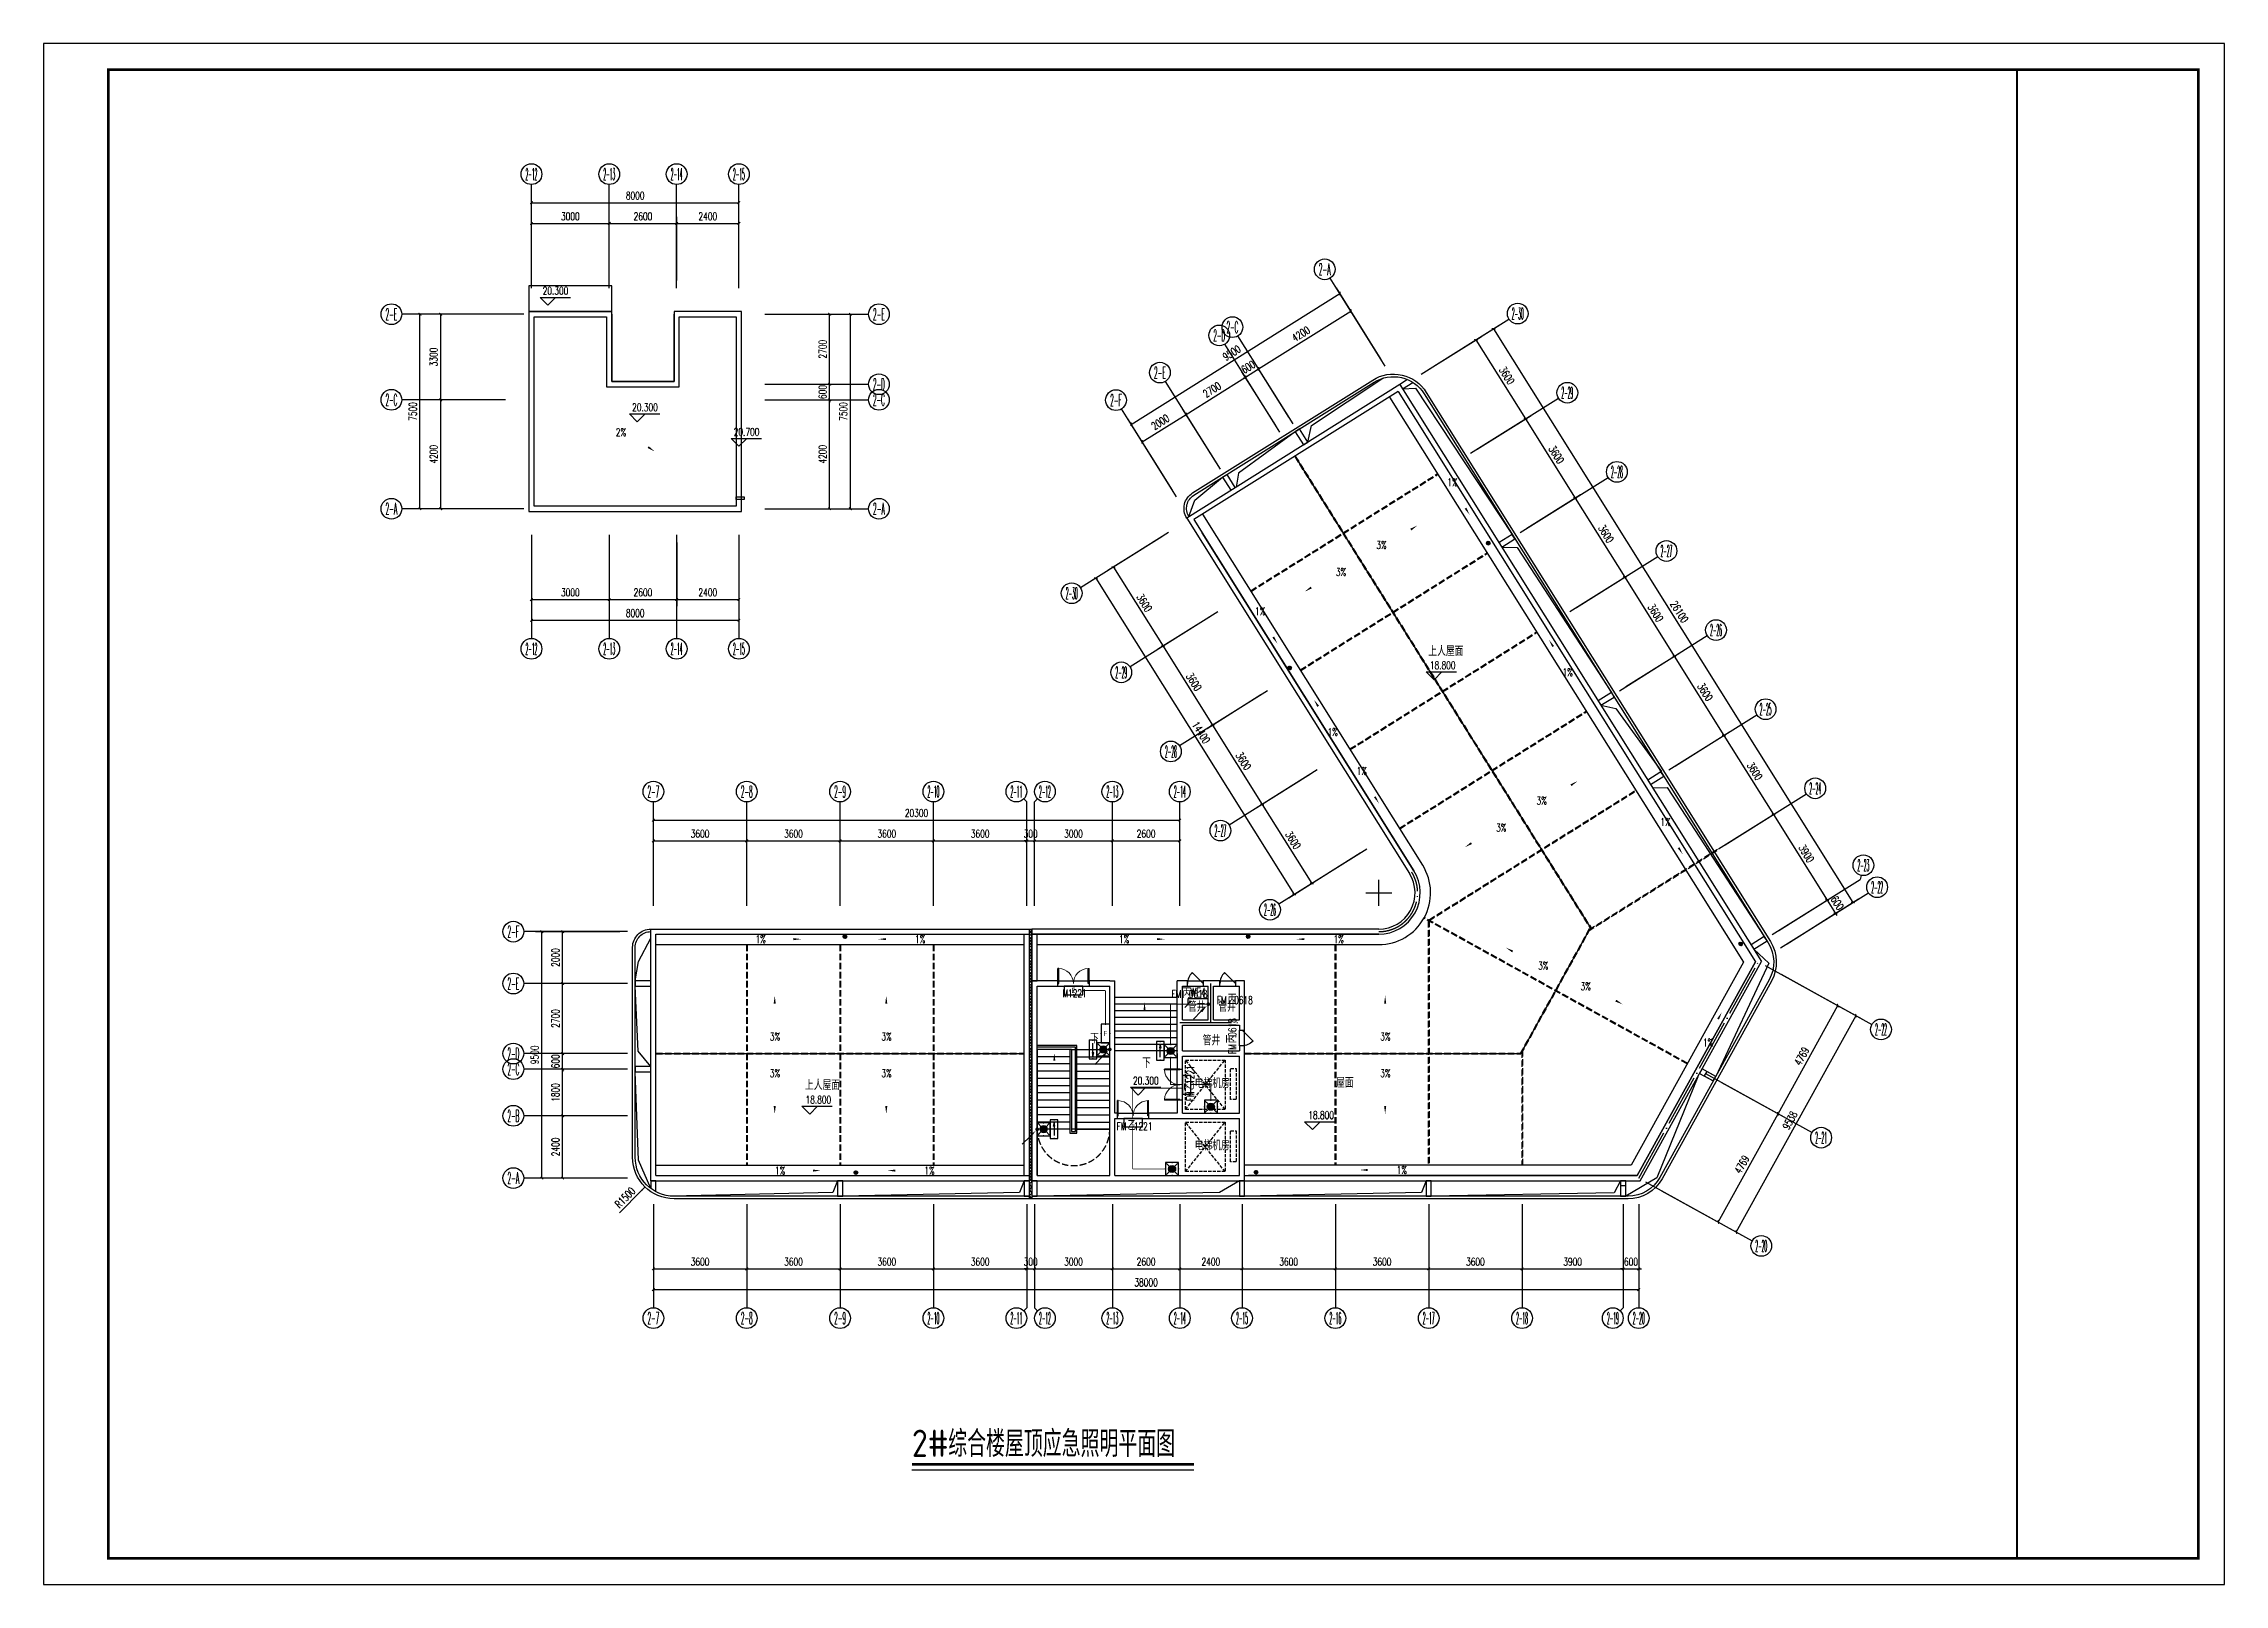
# Model space of a CAD drawing. Extents: x -9422388 to 15610651, y -1992469 to 953794.
# Drawn here: x 14982761 to 15066861, y -295137 to -235737 of the extents above; entities that cross this region are included whole.
import ezdxf
from ezdxf.enums import TextEntityAlignment as Align

# ---------------------------------------------------------------- set-up
doc = ezdxf.new("R2010")
doc.units = 0
doc.header["$LTSCALE"] = 1000
doc.linetypes.add('DASH', pattern=[0.35, 0.25, -0.1])
doc.linetypes.add('DOTE', pattern=[2.42, 2, -0.2, 0.02, -0.2])
for name, color, linetype in [('A-ANNO-IDEN', 3, 'Continuous'), ('A-ELEV-LIN-0.3', 30, 'Continuous'), ('A-ELEV-LIN-0.4', 40, 'Continuous'), ('A-FLOR-EVTR', 2, 'Continuous'), ('A-FLOR-GRND', 2, 'Continuous'), ('A-FLOR-OTHER1-ON', 253, 'Continuous'), ('A-FLOR-OUTL', 30, 'Continuous'), ('AXIS', 3, 'Continuous'), ('AXIS_TEXT', 7, 'Continuous'), ('DIM-应急', 3, 'Continuous'), ('DIM_ELEV', 3, 'Continuous'), ('DIM_SYMB', 3, 'Continuous'), ('DOTE', 1, 'Continuous'), ('EQUIP-应急', 3, 'Continuous'), ('LWIRE', 4, 'Continuous'), ('PUB_DIM', 3, 'Continuous'), ('PUB_TEXT', 7, 'Continuous'), ('PUB_TITLE', 4, 'Continuous'), ('STAIR', 2, 'Continuous'), ('WALL', 9, 'Continuous'), ('WALL-PARAPET', 6, 'Continuous'), ('WINDOW', 4, 'Continuous'), ('WINDOW_TEXT', 7, 'Continuous'), ('WIRE-应急', 1, 'DASH')]:
    doc.layers.add(name, color=color, linetype=linetype)
doc.styles.add('_TCH_AXIS', font='COMPLEX', dxfattribs={"bigfont": 'GBCBIG'})
doc.styles.add('_TCH_DIM', font='SIMPLEX', dxfattribs={"bigfont": 'GBCBIG'})
doc.styles.add('_TCH_DIM_T3', font='SIMPLEX', dxfattribs={"width": 0.705882, "bigfont": 'GBCBIG'})
doc.styles.add('_TCH_WINDOW', font='SIMPLEX', dxfattribs={"height": 3.5, "bigfont": 'GBCBIG'})
doc.styles.add('_TEL_ATTDEF', font='GBENOR', dxfattribs={"width": 0.8, "height": 3, "bigfont": 'GBCBIG'})
doc.styles.add('_TEL_DIM', font='SIMPLEX', dxfattribs={"width": 0.8, "height": 3.5, "bigfont": 'HZTXT'})
doc.styles.add('COMPLEX', font='COMPLEX')
doc.styles.get("Standard").update_dxf_attribs({"font": 'gbenor.shx', "bigfont": 'gbcbig.shx'})
doc.dimstyles.new('_TCH_ARCH&&100', dxfattribs={"dimtxt": 297.5, "dimasz": 100, "dimexe": 250, "dimexo": 300, "dimgap": 126.25, "dimtad": 1, "dimdec": 0, "dimzin": 0, "dimdsep": 46, "dimtxsty": '_TCH_DIM_T3', "dimblk": 'ARCHTICK', "dimcen": 0.09, "dimclrt": 7, "dimazin": 2, "dimtfac": 1, "dimtdec": 0, "dimtix": 1, "dimtmove": 2, "dimatfit": 3, "dimfxl": 0, "dimtolj": 1, "dimtzin": 0, "dimarcsym": 0})
pattern_1 = [(45, (0, 1223927.247), (-22.4506403, 22.4506403), []), (135, (0, 1223927.247), (-22.4506403, -22.4506403), [])]

msp = doc.modelspace()

# ---------------------------------------------------------------- texts
at = {"layer": 'A-ANNO-IDEN', "color": 7}
for s, height, p in [('2#', 1050, (15016246.75439, -290223.2944)), ('综合楼屋顶应急照明平面图', 1012.7659574, (15017646.75439, -290223.2944))]:
    msp.add_text(s, height=height, dxfattribs=at).set_placement(p)
at = {"layer": 'DIM-应急', "color": 7, "style": '_TEL_DIM', "width": 0.64}
msp.add_text('WE4', height=350, dxfattribs=at).set_placement((15026982.5514, -272494.79449))

# ---------------------------------------------------------------- blocks, each defined once
blk = doc.blocks.new('_ArchTick')
at = {"color": 0, "linetype": 'ByBlock', "const_width": 0.4}
blk.add_lwpolyline([(-0.5, -0.5), (0.5, 0.5)], dxfattribs=at)
blk = doc.blocks.new('*D455')
at = {"layer": 'Defpoints', "color": 0, "transparency": 16777216}
for p in [(1175178, 824425), (1178241, 822730), (1172869, 820252)]:
    blk.add_point(p, dxfattribs=at)
at = {"layer": 'PUB_DIM', "color": 0, "lineweight": -2, "transparency": 16777216}
for p, q in [((1175441, 824280), (1178459, 822609)), ((1175932, 818558), (1178241, 822730)), ((1173132, 820107), (1176150, 818437))]:
    blk.add_line(p, q, dxfattribs=at)
at = {"layer": 'PUB_DIM', "color": 0, "lineweight": -2, "transparency": 16777216, "xscale": 100, "yscale": 100, "zscale": 100}
for p, rotation in [((1178241, 822730), 61.03914883823066), ((1175932, 818558), 241.0391488382307)]:
    blk.add_blockref('_ArchTick', p, dxfattribs=dict(at, rotation=rotation))
at = {"layer": 'PUB_DIM', "color": 7, "transparency": 16777216, "insert": (1176846, 820777), "char_height": 297.5, "attachment_point": 5, "rotation": 61.03915, "style": '_TCH_DIM_T3'}
blk.add_mtext('\\A1;4769', dxfattribs=at)
blk = doc.blocks.new('*D456')
at = {"layer": 'Defpoints', "color": 0, "transparency": 16777216}
for p in [(1177488, 828598), (1180550, 826903), (1175178, 824425)]:
    blk.add_point(p, dxfattribs=at)
at = {"layer": 'PUB_DIM', "color": 0, "lineweight": -2, "transparency": 16777216}
for p, q in [((1177750, 828452), (1180769, 826782)), ((1178241, 822730), (1180550, 826903)), ((1175441, 824280), (1178459, 822609))]:
    blk.add_line(p, q, dxfattribs=at)
at = {"layer": 'PUB_DIM', "color": 0, "lineweight": -2, "transparency": 16777216, "xscale": 100, "yscale": 100, "zscale": 100}
for p, rotation in [((1180550, 826903), 61.03914883823261), ((1178241, 822730), 241.0391488382326)]:
    blk.add_blockref('_ArchTick', p, dxfattribs=dict(at, rotation=rotation))
at = {"layer": 'PUB_DIM', "color": 7, "transparency": 16777216, "insert": (1179155, 824950), "char_height": 297.5, "attachment_point": 5, "rotation": 61.03915, "style": '_TCH_DIM_T3'}
blk.add_mtext('\\A1;4769', dxfattribs=at)
blk = doc.blocks.new('*D457')
at = {"layer": 'Defpoints', "color": 0, "transparency": 16777216}
for p in [(1177488, 828598), (1181250, 826516), (1172869, 820252)]:
    blk.add_point(p, dxfattribs=at)
at = {"layer": 'PUB_DIM', "color": 0, "lineweight": -2, "transparency": 16777216}
for p, q in [((1177750, 828452), (1181469, 826395)), ((1176631, 818170), (1181250, 826516)), ((1173132, 820107), (1176850, 818049))]:
    blk.add_line(p, q, dxfattribs=at)
at = {"layer": 'PUB_DIM', "color": 0, "lineweight": -2, "transparency": 16777216, "xscale": 100, "yscale": 100, "zscale": 100}
for p, rotation in [((1181250, 826516), 61.03914883811179), ((1176631, 818170), 241.0391488381118)]:
    blk.add_blockref('_ArchTick', p, dxfattribs=dict(at, rotation=rotation))
at = {"layer": 'PUB_DIM', "color": 7, "transparency": 16777216, "insert": (1178700, 822476), "char_height": 297.5, "attachment_point": 5, "rotation": 61.03915, "style": '_TCH_DIM_T3'}
blk.add_mtext('\\A1;9538', dxfattribs=at)
blk = doc.blocks.new('*D458')
at = {"layer": 'AXIS', "color": 0, "lineweight": -2, "transparency": 16777216}
for p, q in [((1134869, 818953), (1134869, 815702)), ((1172869, 818953), (1172869, 815702)), ((1134869, 815952), (1172869, 815952))]:
    blk.add_line(p, q, dxfattribs=at)
at = {"layer": 'Defpoints', "color": 0, "transparency": 16777216}
for p in [(1134869, 819253), (1172869, 819253), (1172869, 815952)]:
    blk.add_point(p, dxfattribs=at)
at = {"layer": 'AXIS', "color": 0, "lineweight": -2, "transparency": 16777216, "xscale": 100, "yscale": 100, "zscale": 100, "rotation": 180}
blk.add_blockref('_ArchTick', (1134869, 815952), dxfattribs=at)
at = {"layer": 'AXIS', "color": 0, "lineweight": -2, "transparency": 16777216, "xscale": 100, "yscale": 100, "zscale": 100}
blk.add_blockref('_ArchTick', (1172869, 815952), dxfattribs=at)
at = {"layer": 'AXIS', "color": 7, "transparency": 16777216, "insert": (1153869, 816227), "char_height": 297.5, "attachment_point": 5, "style": '_TCH_DIM_T3'}
blk.add_mtext('\\A1;38000', dxfattribs=at)
blk = doc.blocks.new('*D459')
at = {"layer": 'AXIS', "color": 0, "lineweight": -2, "transparency": 16777216}
for p, q in [((1134869, 831052), (1134869, 834302)), ((1155169, 831052), (1155169, 834302)), ((1134869, 834052), (1155169, 834052))]:
    blk.add_line(p, q, dxfattribs=at)
at = {"layer": 'Defpoints', "color": 0, "transparency": 16777216}
for p in [(1155169, 834052), (1134869, 830752), (1155169, 830752)]:
    blk.add_point(p, dxfattribs=at)
at = {"layer": 'AXIS', "color": 0, "lineweight": -2, "transparency": 16777216, "xscale": 100, "yscale": 100, "zscale": 100, "rotation": 180}
blk.add_blockref('_ArchTick', (1134869, 834052), dxfattribs=at)
at = {"layer": 'AXIS', "color": 0, "lineweight": -2, "transparency": 16777216, "xscale": 100, "yscale": 100, "zscale": 100}
blk.add_blockref('_ArchTick', (1155169, 834052), dxfattribs=at)
at = {"layer": 'AXIS', "color": 7, "transparency": 16777216, "insert": (1145019, 834327), "char_height": 297.5, "attachment_point": 5, "style": '_TCH_DIM_T3'}
blk.add_mtext('\\A1;20300', dxfattribs=at)
blk = doc.blocks.new('*D460')
at = {"layer": 'AXIS', "color": 0, "lineweight": -2, "transparency": 16777216}
for p, q in [((1162936, 851814), (1161210, 854568)), ((1153293, 849311), (1161343, 854356)), ((1154886, 846769), (1153160, 849523))]:
    blk.add_line(p, q, dxfattribs=at)
at = {"layer": 'Defpoints', "color": 0, "transparency": 16777216}
for p in [(1161343, 854356), (1163095, 851560), (1155046, 846515)]:
    blk.add_point(p, dxfattribs=at)
at = {"layer": 'AXIS', "color": 0, "lineweight": -2, "transparency": 16777216, "xscale": 100, "yscale": 100, "zscale": 100}
for p, rotation in [((1161343, 854356), 32.07829767622253), ((1153293, 849311), 212.0782976762225)]:
    blk.add_blockref('_ArchTick', p, dxfattribs=dict(at, rotation=rotation))
at = {"layer": 'AXIS', "color": 7, "transparency": 16777216, "insert": (1157172, 852067), "char_height": 297.5, "attachment_point": 5, "rotation": 32.0783, "style": '_TCH_DIM_T3'}
blk.add_mtext('\\A1;9500', dxfattribs=at)
blk = doc.blocks.new('*D461')
at = {"layer": 'AXIS', "color": 0, "lineweight": -2, "transparency": 16777216}
for p, q in [((1153718, 848633), (1155413, 849695)), ((1156581, 847831), (1155280, 849907)), ((1154886, 846769), (1153585, 848845))]:
    blk.add_line(p, q, dxfattribs=at)
at = {"layer": 'Defpoints', "color": 0, "transparency": 16777216}
for p in [(1155413, 849695), (1156740, 847577), (1155046, 846515)]:
    blk.add_point(p, dxfattribs=at)
at = {"layer": 'AXIS', "color": 0, "lineweight": -2, "transparency": 16777216, "xscale": 100, "yscale": 100, "zscale": 100}
for p, rotation in [((1155413, 849695), 32.07829767622157), ((1153718, 848633), 212.0782976762216)]:
    blk.add_blockref('_ArchTick', p, dxfattribs=dict(at, rotation=rotation))
at = {"layer": 'AXIS', "color": 7, "transparency": 16777216, "insert": (1154419, 849397), "char_height": 297.5, "attachment_point": 5, "rotation": 32.0783, "style": '_TCH_DIM_T3'}
blk.add_mtext('\\A1;2000', dxfattribs=at)
blk = doc.blocks.new('*D462')
at = {"layer": 'AXIS', "color": 0, "lineweight": -2, "transparency": 16777216}
for p, q in [((1155413, 849695), (1157701, 851129)), ((1158869, 849265), (1157568, 851341)), ((1156581, 847831), (1155280, 849907))]:
    blk.add_line(p, q, dxfattribs=at)
at = {"layer": 'Defpoints', "color": 0, "transparency": 16777216}
for p in [(1157701, 851129), (1159028, 849011), (1156740, 847577)]:
    blk.add_point(p, dxfattribs=at)
at = {"layer": 'AXIS', "color": 0, "lineweight": -2, "transparency": 16777216, "xscale": 100, "yscale": 100, "zscale": 100}
for p, rotation in [((1157701, 851129), 32.07829767622444), ((1155413, 849695), 212.0782976762244)]:
    blk.add_blockref('_ArchTick', p, dxfattribs=dict(at, rotation=rotation))
at = {"layer": 'AXIS', "color": 7, "transparency": 16777216, "insert": (1156411, 850645), "char_height": 297.5, "attachment_point": 5, "rotation": 32.0783, "style": '_TCH_DIM_T3'}
blk.add_mtext('\\A1;2700', dxfattribs=at)
blk = doc.blocks.new('*D463')
at = {"layer": 'AXIS', "color": 0, "lineweight": -2, "transparency": 16777216}
for p, q in [((1158869, 849265), (1157568, 851341)), ((1157701, 851129), (1157616, 851076)), ((1157701, 851129), (1158209, 851448)), ((1159377, 849584), (1158076, 851660)), ((1158209, 851448), (1158294, 851501))]:
    blk.add_line(p, q, dxfattribs=at)
at = {"layer": 'Defpoints', "color": 0, "transparency": 16777216}
for p in [(1158209, 851448), (1159028, 849011), (1159537, 849330)]:
    blk.add_point(p, dxfattribs=at)
at = {"layer": 'AXIS', "color": 0, "lineweight": -2, "transparency": 16777216, "xscale": 100, "yscale": 100, "zscale": 100}
for p, rotation in [((1157701, 851129), 32.07829767622695), ((1158209, 851448), 212.0782976762269)]:
    blk.add_blockref('_ArchTick', p, dxfattribs=dict(at, rotation=rotation))
at = {"layer": 'AXIS', "color": 7, "transparency": 16777216, "insert": (1157809, 851522), "char_height": 297.5, "attachment_point": 5, "rotation": 32.0783, "style": '_TCH_DIM_T3'}
blk.add_mtext('\\A1;600', dxfattribs=at)
blk = doc.blocks.new('*D464')
at = {"layer": 'AXIS', "color": 0, "lineweight": -2, "transparency": 16777216}
for p, q in [((1158209, 851448), (1161768, 853679)), ((1162936, 851814), (1161635, 853890)), ((1159377, 849584), (1158076, 851660))]:
    blk.add_line(p, q, dxfattribs=at)
at = {"layer": 'Defpoints', "color": 0, "transparency": 16777216}
for p in [(1161768, 853679), (1163095, 851560), (1159537, 849330)]:
    blk.add_point(p, dxfattribs=at)
at = {"layer": 'AXIS', "color": 0, "lineweight": -2, "transparency": 16777216, "xscale": 100, "yscale": 100, "zscale": 100}
for p, rotation in [((1161768, 853679), 32.0782976762228), ((1158209, 851448), 212.0782976762228)]:
    blk.add_blockref('_ArchTick', p, dxfattribs=dict(at, rotation=rotation))
at = {"layer": 'AXIS', "color": 7, "transparency": 16777216, "insert": (1159842, 852796), "char_height": 297.5, "attachment_point": 5, "rotation": 32.0783, "style": '_TCH_DIM_T3'}
blk.add_mtext('\\A1;4200', dxfattribs=at)
blk = doc.blocks.new('_AXISO')
at = {"color": 0}
blk.add_circle((0, 0), 0.5, dxfattribs=at)
at = {"layer": 'AXIS_TEXT', "color": 0, "style": 'COMPLEX', "width": 1.041667}
blk.add_attdef('A', text='', height=0.56, dxfattribs=at).set_placement((-0.25, -0.28), (0.25, -0.28), align=Align.FIT)
blk = doc.blocks.new('*D465')
at = {"layer": 'AXIS', "color": 0, "lineweight": -2, "transparency": 16777216}
for p, q in [((1133569, 829752), (1130319, 829752)), ((1130569, 820252), (1130569, 829752)), ((1133569, 820252), (1130319, 820252))]:
    blk.add_line(p, q, dxfattribs=at)
at = {"layer": 'Defpoints', "color": 0, "transparency": 16777216}
for p in [(1130569, 829752), (1133869, 829752), (1133869, 820252)]:
    blk.add_point(p, dxfattribs=at)
at = {"layer": 'AXIS', "color": 0, "lineweight": -2, "transparency": 16777216, "xscale": 100, "yscale": 100, "zscale": 100}
for p, rotation in [((1130569, 829752), 90), ((1130569, 820252), 270)]:
    blk.add_blockref('_ArchTick', p, dxfattribs=dict(at, rotation=rotation))
at = {"layer": 'AXIS', "color": 7, "transparency": 16777216, "insert": (1130294, 825002), "char_height": 297.5, "attachment_point": 5, "rotation": 90, "style": '_TCH_DIM_T3'}
blk.add_mtext('\\A1;9500', dxfattribs=at)
blk = doc.blocks.new('*D466')
at = {"layer": 'AXIS', "color": 0, "lineweight": -2, "transparency": 16777216}
for p, q in [((1133569, 822652), (1131119, 822652)), ((1131369, 820252), (1131369, 822652)), ((1133569, 820252), (1131119, 820252))]:
    blk.add_line(p, q, dxfattribs=at)
at = {"layer": 'Defpoints', "color": 0, "transparency": 16777216}
for p in [(1131369, 822652), (1133869, 822652), (1133869, 820252)]:
    blk.add_point(p, dxfattribs=at)
at = {"layer": 'AXIS', "color": 0, "lineweight": -2, "transparency": 16777216, "xscale": 100, "yscale": 100, "zscale": 100}
for p, rotation in [((1131369, 822652), 90), ((1131369, 820252), 270)]:
    blk.add_blockref('_ArchTick', p, dxfattribs=dict(at, rotation=rotation))
at = {"layer": 'AXIS', "color": 7, "transparency": 16777216, "insert": (1131094, 821452), "char_height": 297.5, "attachment_point": 5, "rotation": 90, "style": '_TCH_DIM_T3'}
blk.add_mtext('\\A1;2400', dxfattribs=at)
blk = doc.blocks.new('*D467')
at = {"layer": 'AXIS', "color": 0, "lineweight": -2, "transparency": 16777216}
for p, q in [((1133569, 824452), (1131119, 824452)), ((1131369, 822652), (1131369, 824452)), ((1133569, 822652), (1131119, 822652))]:
    blk.add_line(p, q, dxfattribs=at)
at = {"layer": 'Defpoints', "color": 0, "transparency": 16777216}
for p in [(1131369, 824452), (1133869, 824452), (1133869, 822652)]:
    blk.add_point(p, dxfattribs=at)
at = {"layer": 'AXIS', "color": 0, "lineweight": -2, "transparency": 16777216, "xscale": 100, "yscale": 100, "zscale": 100}
for p, rotation in [((1131369, 824452), 90), ((1131369, 822652), 270)]:
    blk.add_blockref('_ArchTick', p, dxfattribs=dict(at, rotation=rotation))
at = {"layer": 'AXIS', "color": 7, "transparency": 16777216, "insert": (1131094, 823552), "char_height": 297.5, "attachment_point": 5, "rotation": 90, "style": '_TCH_DIM_T3'}
blk.add_mtext('\\A1;1800', dxfattribs=at)
blk = doc.blocks.new('*D468')
at = {"layer": 'AXIS', "color": 0, "lineweight": -2, "transparency": 16777216}
for p, q in [((1133569, 825052), (1131119, 825052)), ((1131369, 825052), (1131369, 825152)), ((1131369, 824452), (1131369, 825052)), ((1133569, 824452), (1131119, 824452)), ((1131369, 824452), (1131369, 824352))]:
    blk.add_line(p, q, dxfattribs=at)
at = {"layer": 'Defpoints', "color": 0, "transparency": 16777216}
for p in [(1131369, 825052), (1133869, 825052), (1133869, 824452)]:
    blk.add_point(p, dxfattribs=at)
at = {"layer": 'AXIS', "color": 0, "lineweight": -2, "transparency": 16777216, "xscale": 100, "yscale": 100, "zscale": 100}
for p, rotation in [((1131369, 825052), 270), ((1131369, 824452), 90)]:
    blk.add_blockref('_ArchTick', p, dxfattribs=dict(at, rotation=rotation))
at = {"layer": 'AXIS', "color": 7, "transparency": 16777216, "insert": (1131094, 824752), "char_height": 297.5, "attachment_point": 5, "rotation": 90, "style": '_TCH_DIM_T3'}
blk.add_mtext('\\A1;600', dxfattribs=at)
blk = doc.blocks.new('*D469')
at = {"layer": 'AXIS', "color": 0, "lineweight": -2, "transparency": 16777216}
for p, q in [((1133569, 827753), (1131119, 827753)), ((1131369, 825052), (1131369, 827753)), ((1133569, 825052), (1131119, 825052))]:
    blk.add_line(p, q, dxfattribs=at)
at = {"layer": 'Defpoints', "color": 0, "transparency": 16777216}
for p in [(1131369, 827753), (1133869, 827753), (1133869, 825052)]:
    blk.add_point(p, dxfattribs=at)
at = {"layer": 'AXIS', "color": 0, "lineweight": -2, "transparency": 16777216, "xscale": 100, "yscale": 100, "zscale": 100}
for p, rotation in [((1131369, 827753), 90), ((1131369, 825052), 270)]:
    blk.add_blockref('_ArchTick', p, dxfattribs=dict(at, rotation=rotation))
at = {"layer": 'AXIS', "color": 7, "transparency": 16777216, "insert": (1131094, 826403), "char_height": 297.5, "attachment_point": 5, "rotation": 90, "style": '_TCH_DIM_T3'}
blk.add_mtext('\\A1;2700', dxfattribs=at)
blk = doc.blocks.new('*D470')
at = {"layer": 'AXIS', "color": 0, "lineweight": -2, "transparency": 16777216}
for p, q in [((1133569, 829752), (1131119, 829752)), ((1131369, 827753), (1131369, 829752)), ((1133569, 827753), (1131119, 827753))]:
    blk.add_line(p, q, dxfattribs=at)
at = {"layer": 'Defpoints', "color": 0, "transparency": 16777216}
for p in [(1131369, 829752), (1133869, 829752), (1133869, 827753)]:
    blk.add_point(p, dxfattribs=at)
at = {"layer": 'AXIS', "color": 0, "lineweight": -2, "transparency": 16777216, "xscale": 100, "yscale": 100, "zscale": 100}
for p, rotation in [((1131369, 829752), 90), ((1131369, 827753), 270)]:
    blk.add_blockref('_ArchTick', p, dxfattribs=dict(at, rotation=rotation))
at = {"layer": 'AXIS', "color": 7, "transparency": 16777216, "insert": (1131094, 828753), "char_height": 297.5, "attachment_point": 5, "rotation": 90, "style": '_TCH_DIM_T3'}
blk.add_mtext('\\A1;2000', dxfattribs=at)
blk = doc.blocks.new('*D471')
at = {"layer": 'AXIS', "color": 0, "lineweight": -2, "transparency": 16777216}
for p, q in [((1164728, 851403), (1167482, 853129)), ((1167270, 852997), (1181131, 830881)), ((1178589, 829288), (1181343, 831014))]:
    blk.add_line(p, q, dxfattribs=at)
at = {"layer": 'Defpoints', "color": 0, "transparency": 16777216}
for p in [(1164474, 851244), (1181131, 830881), (1178335, 829129)]:
    blk.add_point(p, dxfattribs=at)
at = {"layer": 'AXIS', "color": 0, "lineweight": -2, "transparency": 16777216, "xscale": 100, "yscale": 100, "zscale": 100}
for p, rotation in [((1167270, 852997), 122.0782976762225), ((1181131, 830881), 302.0782976762225)]:
    blk.add_blockref('_ArchTick', p, dxfattribs=dict(at, rotation=rotation))
at = {"layer": 'AXIS', "color": 7, "transparency": 16777216, "insert": (1174434, 842085), "char_height": 297.5, "attachment_point": 5, "rotation": 302.0783, "style": '_TCH_DIM_T3'}
blk.add_mtext('\\A1;26100', dxfattribs=at)
blk = doc.blocks.new('*D472')
at = {"layer": 'AXIS', "color": 0, "lineweight": -2, "transparency": 16777216}
for p, q in [((1178270, 829797), (1180346, 831098)), ((1180135, 830965), (1180081, 831050)), ((1180135, 830965), (1180453, 830457)), ((1178589, 829288), (1180665, 830589)), ((1180453, 830457), (1180506, 830372))]:
    blk.add_line(p, q, dxfattribs=at)
at = {"layer": 'Defpoints', "color": 0, "transparency": 16777216}
for p in [(1180453, 830457), (1178016, 829637), (1178335, 829129)]:
    blk.add_point(p, dxfattribs=at)
at = {"layer": 'AXIS', "color": 0, "lineweight": -2, "transparency": 16777216, "xscale": 100, "yscale": 100, "zscale": 100}
for p, rotation in [((1180135, 830965), 302.0782976762117), ((1180453, 830457), 122.0782976762117)]:
    blk.add_blockref('_ArchTick', p, dxfattribs=dict(at, rotation=rotation))
at = {"layer": 'AXIS', "color": 7, "transparency": 16777216, "insert": (1180527, 830857), "char_height": 297.5, "attachment_point": 5, "rotation": 302.0783, "style": '_TCH_DIM_T3'}
blk.add_mtext('\\A1;600', dxfattribs=at)
blk = doc.blocks.new('*D473')
at = {"layer": 'AXIS', "color": 0, "lineweight": -2, "transparency": 16777216}
for p, q in [((1176199, 833101), (1178275, 834402)), ((1178063, 834269), (1180135, 830965)), ((1178270, 829797), (1180346, 831098))]:
    blk.add_line(p, q, dxfattribs=at)
at = {"layer": 'Defpoints', "color": 0, "transparency": 16777216}
for p in [(1175945, 832942), (1180135, 830965), (1178016, 829637)]:
    blk.add_point(p, dxfattribs=at)
at = {"layer": 'AXIS', "color": 0, "lineweight": -2, "transparency": 16777216, "xscale": 100, "yscale": 100, "zscale": 100}
for p, rotation in [((1178063, 834269), 122.0782976762255), ((1180135, 830965), 302.0782976762255)]:
    blk.add_blockref('_ArchTick', p, dxfattribs=dict(at, rotation=rotation))
at = {"layer": 'AXIS', "color": 7, "transparency": 16777216, "insert": (1179332, 832763), "char_height": 297.5, "attachment_point": 5, "rotation": 302.0783, "style": '_TCH_DIM_T3'}
blk.add_mtext('\\A1;3900', dxfattribs=at)
blk = doc.blocks.new('*D474')
at = {"layer": 'AXIS', "color": 0, "lineweight": -2, "transparency": 16777216}
for p, q in [((1174287, 836151), (1176363, 837453)), ((1176151, 837320), (1178063, 834269)), ((1176199, 833101), (1178275, 834402))]:
    blk.add_line(p, q, dxfattribs=at)
at = {"layer": 'Defpoints', "color": 0, "transparency": 16777216}
for p in [(1174033, 835992), (1178063, 834269), (1175945, 832942)]:
    blk.add_point(p, dxfattribs=at)
at = {"layer": 'AXIS', "color": 0, "lineweight": -2, "transparency": 16777216, "xscale": 100, "yscale": 100, "zscale": 100}
for p, rotation in [((1176151, 837320), 122.0782976762228), ((1178063, 834269), 302.0782976762228)]:
    blk.add_blockref('_ArchTick', p, dxfattribs=dict(at, rotation=rotation))
at = {"layer": 'AXIS', "color": 7, "transparency": 16777216, "insert": (1177340, 835941), "char_height": 297.5, "attachment_point": 5, "rotation": 302.0783, "style": '_TCH_DIM_T3'}
blk.add_mtext('\\A1;3600', dxfattribs=at)
blk = doc.blocks.new('*D475')
at = {"layer": 'AXIS', "color": 0, "lineweight": -2, "transparency": 16777216}
for p, q in [((1172376, 839202), (1174451, 840503)), ((1174240, 840370), (1176151, 837320)), ((1174287, 836151), (1176363, 837453))]:
    blk.add_line(p, q, dxfattribs=at)
at = {"layer": 'Defpoints', "color": 0, "transparency": 16777216}
for p in [(1172121, 839043), (1176151, 837320), (1174033, 835992)]:
    blk.add_point(p, dxfattribs=at)
at = {"layer": 'AXIS', "color": 0, "lineweight": -2, "transparency": 16777216, "xscale": 100, "yscale": 100, "zscale": 100}
for p, rotation in [((1174240, 840370), 122.078297676221), ((1176151, 837320), 302.078297676221)]:
    blk.add_blockref('_ArchTick', p, dxfattribs=dict(at, rotation=rotation))
at = {"layer": 'AXIS', "color": 7, "transparency": 16777216, "insert": (1175429, 838991), "char_height": 297.5, "attachment_point": 5, "rotation": 302.0783, "style": '_TCH_DIM_T3'}
blk.add_mtext('\\A1;3600', dxfattribs=at)
blk = doc.blocks.new('*D476')
at = {"layer": 'AXIS', "color": 0, "lineweight": -2, "transparency": 16777216}
for p, q in [((1170464, 842252), (1172540, 843553)), ((1172328, 843421), (1174240, 840370)), ((1172376, 839202), (1174451, 840503))]:
    blk.add_line(p, q, dxfattribs=at)
at = {"layer": 'Defpoints', "color": 0, "transparency": 16777216}
for p in [(1170209, 842093), (1174240, 840370), (1172121, 839043)]:
    blk.add_point(p, dxfattribs=at)
at = {"layer": 'AXIS', "color": 0, "lineweight": -2, "transparency": 16777216, "xscale": 100, "yscale": 100, "zscale": 100}
for p, rotation in [((1172328, 843421), 122.078297676223), ((1174240, 840370), 302.078297676223)]:
    blk.add_blockref('_ArchTick', p, dxfattribs=dict(at, rotation=rotation))
at = {"layer": 'AXIS', "color": 7, "transparency": 16777216, "insert": (1173517, 842041), "char_height": 297.5, "attachment_point": 5, "rotation": 302.0783, "style": '_TCH_DIM_T3'}
blk.add_mtext('\\A1;3600', dxfattribs=at)
blk = doc.blocks.new('*D477')
at = {"layer": 'AXIS', "color": 0, "lineweight": -2, "transparency": 16777216}
for p, q in [((1168552, 845303), (1170628, 846604)), ((1170416, 846471), (1172328, 843421)), ((1170464, 842252), (1172540, 843553))]:
    blk.add_line(p, q, dxfattribs=at)
at = {"layer": 'Defpoints', "color": 0, "transparency": 16777216}
for p in [(1168298, 845143), (1172328, 843421), (1170209, 842093)]:
    blk.add_point(p, dxfattribs=at)
at = {"layer": 'AXIS', "color": 0, "lineweight": -2, "transparency": 16777216, "xscale": 100, "yscale": 100, "zscale": 100}
for p, rotation in [((1170416, 846471), 122.0782976762249), ((1172328, 843421), 302.078297676225)]:
    blk.add_blockref('_ArchTick', p, dxfattribs=dict(at, rotation=rotation))
at = {"layer": 'AXIS', "color": 7, "transparency": 16777216, "insert": (1171605, 845092), "char_height": 297.5, "attachment_point": 5, "rotation": 302.0783, "style": '_TCH_DIM_T3'}
blk.add_mtext('\\A1;3600', dxfattribs=at)
blk = doc.blocks.new('*D478')
at = {"layer": 'AXIS', "color": 0, "lineweight": -2, "transparency": 16777216}
for p, q in [((1166640, 848353), (1168716, 849654)), ((1168504, 849521), (1170416, 846471)), ((1168552, 845303), (1170628, 846604))]:
    blk.add_line(p, q, dxfattribs=at)
at = {"layer": 'Defpoints', "color": 0, "transparency": 16777216}
for p in [(1166386, 848194), (1170416, 846471), (1168298, 845143)]:
    blk.add_point(p, dxfattribs=at)
at = {"layer": 'AXIS', "color": 0, "lineweight": -2, "transparency": 16777216, "xscale": 100, "yscale": 100, "zscale": 100}
for p, rotation in [((1168504, 849521), 122.0782976762208), ((1170416, 846471), 302.0782976762208)]:
    blk.add_blockref('_ArchTick', p, dxfattribs=dict(at, rotation=rotation))
at = {"layer": 'AXIS', "color": 7, "transparency": 16777216, "insert": (1169693, 848142), "char_height": 297.5, "attachment_point": 5, "rotation": 302.0783, "style": '_TCH_DIM_T3'}
blk.add_mtext('\\A1;3600', dxfattribs=at)
blk = doc.blocks.new('*D479')
at = {"layer": 'AXIS', "color": 0, "lineweight": -2, "transparency": 16777216}
for p, q in [((1164728, 851403), (1166804, 852704)), ((1166592, 852572), (1168504, 849521)), ((1166640, 848353), (1168716, 849654))]:
    blk.add_line(p, q, dxfattribs=at)
at = {"layer": 'Defpoints', "color": 0, "transparency": 16777216}
for p in [(1164474, 851244), (1168504, 849521), (1166386, 848194)]:
    blk.add_point(p, dxfattribs=at)
at = {"layer": 'AXIS', "color": 0, "lineweight": -2, "transparency": 16777216, "xscale": 100, "yscale": 100, "zscale": 100}
for p, rotation in [((1166592, 852572), 122.078297676223), ((1168504, 849521), 302.078297676223)]:
    blk.add_blockref('_ArchTick', p, dxfattribs=dict(at, rotation=rotation))
at = {"layer": 'AXIS', "color": 7, "transparency": 16777216, "insert": (1167781, 851193), "char_height": 297.5, "attachment_point": 5, "rotation": 302.0783, "style": '_TCH_DIM_T3'}
blk.add_mtext('\\A1;3600', dxfattribs=at)
blk = doc.blocks.new('*D480')
at = {"layer": 'AXIS', "color": 0, "lineweight": -2, "transparency": 16777216}
for p, q in [((1154475, 844977), (1151722, 843251)), ((1151933, 843384), (1159581, 831182)), ((1162123, 832776), (1159369, 831050))]:
    blk.add_line(p, q, dxfattribs=at)
at = {"layer": 'Defpoints', "color": 0, "transparency": 16777216}
for p in [(1154730, 845137), (1162377, 832935), (1159581, 831182)]:
    blk.add_point(p, dxfattribs=at)
at = {"layer": 'AXIS', "color": 0, "lineweight": -2, "transparency": 16777216, "xscale": 100, "yscale": 100, "zscale": 100}
for p, rotation in [((1151933, 843384), 122.0782976762229), ((1159581, 831182), 302.0782976762229)]:
    blk.add_blockref('_ArchTick', p, dxfattribs=dict(at, rotation=rotation))
at = {"layer": 'AXIS', "color": 7, "transparency": 16777216, "insert": (1155990, 837429), "char_height": 297.5, "attachment_point": 5, "rotation": 302.0783, "style": '_TCH_DIM_T3'}
blk.add_mtext('\\A1;14400', dxfattribs=at)
blk = doc.blocks.new('*D481')
at = {"layer": 'AXIS', "color": 0, "lineweight": -2, "transparency": 16777216}
for p, q in [((1160211, 835826), (1158135, 834525)), ((1158347, 834658), (1160259, 831607)), ((1162123, 832776), (1160047, 831474))]:
    blk.add_line(p, q, dxfattribs=at)
at = {"layer": 'Defpoints', "color": 0, "transparency": 16777216}
for p in [(1160465, 835985), (1162377, 832935), (1160259, 831607)]:
    blk.add_point(p, dxfattribs=at)
at = {"layer": 'AXIS', "color": 0, "lineweight": -2, "transparency": 16777216, "xscale": 100, "yscale": 100, "zscale": 100}
for p, rotation in [((1158347, 834658), 122.0782976762238), ((1160259, 831607), 302.0782976762238)]:
    blk.add_blockref('_ArchTick', p, dxfattribs=dict(at, rotation=rotation))
at = {"layer": 'AXIS', "color": 7, "transparency": 16777216, "insert": (1159536, 833279), "char_height": 297.5, "attachment_point": 5, "rotation": 302.0783, "style": '_TCH_DIM_T3'}
blk.add_mtext('\\A1;3600', dxfattribs=at)
blk = doc.blocks.new('*D482')
at = {"layer": 'AXIS', "color": 0, "lineweight": -2, "transparency": 16777216}
for p, q in [((1158299, 838877), (1156223, 837575)), ((1156435, 837708), (1158347, 834658)), ((1160211, 835826), (1158135, 834525))]:
    blk.add_line(p, q, dxfattribs=at)
at = {"layer": 'Defpoints', "color": 0, "transparency": 16777216}
for p in [(1158553, 839036), (1160465, 835985), (1158347, 834658)]:
    blk.add_point(p, dxfattribs=at)
at = {"layer": 'AXIS', "color": 0, "lineweight": -2, "transparency": 16777216, "xscale": 100, "yscale": 100, "zscale": 100}
for p, rotation in [((1156435, 837708), 122.078297676221), ((1158347, 834658), 302.078297676221)]:
    blk.add_blockref('_ArchTick', p, dxfattribs=dict(at, rotation=rotation))
at = {"layer": 'AXIS', "color": 7, "transparency": 16777216, "insert": (1157624, 836329), "char_height": 297.5, "attachment_point": 5, "rotation": 302.0783, "style": '_TCH_DIM_T3'}
blk.add_mtext('\\A1;3600', dxfattribs=at)
blk = doc.blocks.new('*D483')
at = {"layer": 'AXIS', "color": 0, "lineweight": -2, "transparency": 16777216}
for p, q in [((1156387, 841927), (1154311, 840626)), ((1154523, 840759), (1156435, 837708)), ((1158299, 838877), (1156223, 837575))]:
    blk.add_line(p, q, dxfattribs=at)
at = {"layer": 'Defpoints', "color": 0, "transparency": 16777216}
for p in [(1156641, 842086), (1158553, 839036), (1156435, 837708)]:
    blk.add_point(p, dxfattribs=at)
at = {"layer": 'AXIS', "color": 0, "lineweight": -2, "transparency": 16777216, "xscale": 100, "yscale": 100, "zscale": 100}
for p, rotation in [((1154523, 840759), 122.0782976762249), ((1156435, 837708), 302.078297676225)]:
    blk.add_blockref('_ArchTick', p, dxfattribs=dict(at, rotation=rotation))
at = {"layer": 'AXIS', "color": 7, "transparency": 16777216, "insert": (1155712, 839379), "char_height": 297.5, "attachment_point": 5, "rotation": 302.0783, "style": '_TCH_DIM_T3'}
blk.add_mtext('\\A1;3600', dxfattribs=at)
blk = doc.blocks.new('*D484')
at = {"layer": 'AXIS', "color": 0, "lineweight": -2, "transparency": 16777216}
for p, q in [((1154475, 844977), (1152399, 843676)), ((1152611, 843809), (1154523, 840759)), ((1156387, 841927), (1154311, 840626))]:
    blk.add_line(p, q, dxfattribs=at)
at = {"layer": 'Defpoints', "color": 0, "transparency": 16777216}
for p in [(1154730, 845137), (1156641, 842086), (1154523, 840759)]:
    blk.add_point(p, dxfattribs=at)
at = {"layer": 'AXIS', "color": 0, "lineweight": -2, "transparency": 16777216, "xscale": 100, "yscale": 100, "zscale": 100}
for p, rotation in [((1152611, 843809), 122.078297676223), ((1154523, 840759), 302.078297676223)]:
    blk.add_blockref('_ArchTick', p, dxfattribs=dict(at, rotation=rotation))
at = {"layer": 'AXIS', "color": 7, "transparency": 16777216, "insert": (1153800, 842430), "char_height": 297.5, "attachment_point": 5, "rotation": 302.0783, "style": '_TCH_DIM_T3'}
blk.add_mtext('\\A1;3600', dxfattribs=at)
blk = doc.blocks.new('$DorLib2D$00000002')
at = {"color": 0}
for p, q in [((-0.5, 0), (-0.5, 0.4875)), ((-0.475, 0.4875), (-0.5, 0.4875)), ((-0.475, 0), (-0.475, 0.4875)), ((0.475, 0), (0.475, 0.4875)), ((0.475, 0.4875), (0.5, 0.4875)), ((0.5, 0), (0.5, 0.4875)), ((-0.5, 0), (-0.475, 0)), ((0.5, 0), (0.475, 0))]:
    blk.add_line(p, q, dxfattribs=at)
at = {"color": 0, "lineweight": 13}
for centre, start, end in [((-0.4875, 0), 0, 88.530716), ((0.4875, 0), 91.469284, 180)]:
    blk.add_arc(centre, 0.4875, start, end, dxfattribs=at)
blk = doc.blocks.new('$DorLib2D$00000114')
at = {"color": 0}
blk.add_line((0.5, 0), (-0.21, 0.71), dxfattribs=at)
blk.add_arc((0.5, 0), 1, 135, 180, dxfattribs=at)
blk = doc.blocks.new('*D485')
at = {"layer": 'Defpoints', "color": 0, "transparency": 16777216}
for p in [(1133167, 857057), (1130167, 854557), (1133167, 854557)]:
    blk.add_point(p, dxfattribs=at)
at = {"layer": 'PUB_DIM', "color": 0, "lineweight": -2, "transparency": 16777216}
for p, q in [((1130167, 854857), (1130167, 857307)), ((1130167, 857057), (1133167, 857057)), ((1133167, 854857), (1133167, 857307))]:
    blk.add_line(p, q, dxfattribs=at)
at = {"layer": 'PUB_DIM', "color": 0, "lineweight": -2, "transparency": 16777216, "xscale": 100, "yscale": 100, "zscale": 100, "rotation": 180}
blk.add_blockref('_ArchTick', (1130167, 857057), dxfattribs=at)
at = {"layer": 'PUB_DIM', "color": 0, "lineweight": -2, "transparency": 16777216, "xscale": 100, "yscale": 100, "zscale": 100}
blk.add_blockref('_ArchTick', (1133167, 857057), dxfattribs=at)
at = {"layer": 'PUB_DIM', "color": 7, "transparency": 16777216, "insert": (1131667, 857332), "char_height": 297.5, "attachment_point": 5, "style": '_TCH_DIM_T3'}
blk.add_mtext('\\A1;3000', dxfattribs=at)
blk = doc.blocks.new('*D486')
at = {"layer": 'Defpoints', "color": 0, "transparency": 16777216}
for p in [(1135767, 857057), (1133167, 854557), (1135767, 854557)]:
    blk.add_point(p, dxfattribs=at)
at = {"layer": 'PUB_DIM', "color": 0, "lineweight": -2, "transparency": 16777216}
for p, q in [((1133167, 854857), (1133167, 857307)), ((1133167, 857057), (1135767, 857057)), ((1135767, 854857), (1135767, 857307))]:
    blk.add_line(p, q, dxfattribs=at)
at = {"layer": 'PUB_DIM', "color": 0, "lineweight": -2, "transparency": 16777216, "xscale": 100, "yscale": 100, "zscale": 100, "rotation": 180}
blk.add_blockref('_ArchTick', (1133167, 857057), dxfattribs=at)
at = {"layer": 'PUB_DIM', "color": 0, "lineweight": -2, "transparency": 16777216, "xscale": 100, "yscale": 100, "zscale": 100}
blk.add_blockref('_ArchTick', (1135767, 857057), dxfattribs=at)
at = {"layer": 'PUB_DIM', "color": 7, "transparency": 16777216, "insert": (1134467, 857332), "char_height": 297.5, "attachment_point": 5, "style": '_TCH_DIM_T3'}
blk.add_mtext('\\A1;2600', dxfattribs=at)
blk = doc.blocks.new('*D487')
at = {"layer": 'Defpoints', "color": 0, "transparency": 16777216}
for p in [(1138167, 857057), (1135767, 854557), (1138167, 854557)]:
    blk.add_point(p, dxfattribs=at)
at = {"layer": 'PUB_DIM', "color": 0, "lineweight": -2, "transparency": 16777216}
for p, q in [((1135767, 854857), (1135767, 857307)), ((1135767, 857057), (1138167, 857057)), ((1138167, 854857), (1138167, 857307))]:
    blk.add_line(p, q, dxfattribs=at)
at = {"layer": 'PUB_DIM', "color": 0, "lineweight": -2, "transparency": 16777216, "xscale": 100, "yscale": 100, "zscale": 100, "rotation": 180}
blk.add_blockref('_ArchTick', (1135767, 857057), dxfattribs=at)
at = {"layer": 'PUB_DIM', "color": 0, "lineweight": -2, "transparency": 16777216, "xscale": 100, "yscale": 100, "zscale": 100}
blk.add_blockref('_ArchTick', (1138167, 857057), dxfattribs=at)
at = {"layer": 'PUB_DIM', "color": 7, "transparency": 16777216, "insert": (1136967, 857332), "char_height": 297.5, "attachment_point": 5, "style": '_TCH_DIM_T3'}
blk.add_mtext('\\A1;2400', dxfattribs=at)
blk = doc.blocks.new('*D488')
at = {"layer": 'Defpoints', "color": 0, "transparency": 16777216}
for p in [(1139167, 850257), (1141667, 850257), (1139167, 846057)]:
    blk.add_point(p, dxfattribs=at)
at = {"layer": 'PUB_DIM', "color": 0, "lineweight": -2, "transparency": 16777216}
for p, q in [((1139467, 850257), (1141917, 850257)), ((1141667, 846057), (1141667, 850257)), ((1139467, 846057), (1141917, 846057))]:
    blk.add_line(p, q, dxfattribs=at)
at = {"layer": 'PUB_DIM', "color": 0, "lineweight": -2, "transparency": 16777216, "xscale": 100, "yscale": 100, "zscale": 100}
for p, rotation in [((1141667, 850257), 90), ((1141667, 846057), 270)]:
    blk.add_blockref('_ArchTick', p, dxfattribs=dict(at, rotation=rotation))
at = {"layer": 'PUB_DIM', "color": 7, "transparency": 16777216, "insert": (1141392, 848157), "char_height": 297.5, "attachment_point": 5, "rotation": 90, "style": '_TCH_DIM_T3'}
blk.add_mtext('\\A1;4200', dxfattribs=at)
blk = doc.blocks.new('*D489')
at = {"layer": 'Defpoints', "color": 0, "transparency": 16777216}
for p in [(1139167, 850857), (1139167, 850257), (1141667, 850857)]:
    blk.add_point(p, dxfattribs=at)
at = {"layer": 'PUB_DIM', "color": 0, "lineweight": -2, "transparency": 16777216}
for p, q in [((1139467, 850857), (1141917, 850857)), ((1139467, 850257), (1141917, 850257)), ((1141667, 850857), (1141667, 850957)), ((1141667, 850257), (1141667, 850857)), ((1141667, 850257), (1141667, 850157))]:
    blk.add_line(p, q, dxfattribs=at)
at = {"layer": 'PUB_DIM', "color": 0, "lineweight": -2, "transparency": 16777216, "xscale": 100, "yscale": 100, "zscale": 100}
for p, rotation in [((1141667, 850857), 270), ((1141667, 850257), 90)]:
    blk.add_blockref('_ArchTick', p, dxfattribs=dict(at, rotation=rotation))
at = {"layer": 'PUB_DIM', "color": 7, "transparency": 16777216, "insert": (1141392, 850557), "char_height": 297.5, "attachment_point": 5, "rotation": 90, "style": '_TCH_DIM_T3'}
blk.add_mtext('\\A1;600', dxfattribs=at)
blk = doc.blocks.new('*D490')
at = {"layer": 'Defpoints', "color": 0, "transparency": 16777216}
for p in [(1139167, 853557), (1141667, 853557), (1139167, 850857)]:
    blk.add_point(p, dxfattribs=at)
at = {"layer": 'PUB_DIM', "color": 0, "lineweight": -2, "transparency": 16777216}
for p, q in [((1139467, 853557), (1141917, 853557)), ((1141667, 850857), (1141667, 853557)), ((1139467, 850857), (1141917, 850857))]:
    blk.add_line(p, q, dxfattribs=at)
at = {"layer": 'PUB_DIM', "color": 0, "lineweight": -2, "transparency": 16777216, "xscale": 100, "yscale": 100, "zscale": 100}
for p, rotation in [((1141667, 853557), 90), ((1141667, 850857), 270)]:
    blk.add_blockref('_ArchTick', p, dxfattribs=dict(at, rotation=rotation))
at = {"layer": 'PUB_DIM', "color": 7, "transparency": 16777216, "insert": (1141392, 852207), "char_height": 297.5, "attachment_point": 5, "rotation": 90, "style": '_TCH_DIM_T3'}
blk.add_mtext('\\A1;2700', dxfattribs=at)
blk = doc.blocks.new('*D491')
at = {"layer": 'Defpoints', "color": 0, "transparency": 16777216}
for p in [(1135767, 845057), (1138167, 845057), (1138167, 842557)]:
    blk.add_point(p, dxfattribs=at)
at = {"layer": 'PUB_DIM', "color": 0, "lineweight": -2, "transparency": 16777216}
for p, q in [((1135767, 844757), (1135767, 842307)), ((1138167, 844757), (1138167, 842307)), ((1135767, 842557), (1138167, 842557))]:
    blk.add_line(p, q, dxfattribs=at)
at = {"layer": 'PUB_DIM', "color": 0, "lineweight": -2, "transparency": 16777216, "xscale": 100, "yscale": 100, "zscale": 100, "rotation": 180}
blk.add_blockref('_ArchTick', (1135767, 842557), dxfattribs=at)
at = {"layer": 'PUB_DIM', "color": 0, "lineweight": -2, "transparency": 16777216, "xscale": 100, "yscale": 100, "zscale": 100}
blk.add_blockref('_ArchTick', (1138167, 842557), dxfattribs=at)
at = {"layer": 'PUB_DIM', "color": 7, "transparency": 16777216, "insert": (1136967, 842832), "char_height": 297.5, "attachment_point": 5, "style": '_TCH_DIM_T3'}
blk.add_mtext('\\A1;2400', dxfattribs=at)
blk = doc.blocks.new('*D492')
at = {"layer": 'Defpoints', "color": 0, "transparency": 16777216}
for p in [(1133167, 845057), (1135767, 845057), (1135767, 842557)]:
    blk.add_point(p, dxfattribs=at)
at = {"layer": 'PUB_DIM', "color": 0, "lineweight": -2, "transparency": 16777216}
for p, q in [((1133167, 844757), (1133167, 842307)), ((1135767, 844757), (1135767, 842307)), ((1133167, 842557), (1135767, 842557))]:
    blk.add_line(p, q, dxfattribs=at)
at = {"layer": 'PUB_DIM', "color": 0, "lineweight": -2, "transparency": 16777216, "xscale": 100, "yscale": 100, "zscale": 100, "rotation": 180}
blk.add_blockref('_ArchTick', (1133167, 842557), dxfattribs=at)
at = {"layer": 'PUB_DIM', "color": 0, "lineweight": -2, "transparency": 16777216, "xscale": 100, "yscale": 100, "zscale": 100}
blk.add_blockref('_ArchTick', (1135767, 842557), dxfattribs=at)
at = {"layer": 'PUB_DIM', "color": 7, "transparency": 16777216, "insert": (1134467, 842832), "char_height": 297.5, "attachment_point": 5, "style": '_TCH_DIM_T3'}
blk.add_mtext('\\A1;2600', dxfattribs=at)
blk = doc.blocks.new('*D493')
at = {"layer": 'Defpoints', "color": 0, "transparency": 16777216}
for p in [(1130167, 845057), (1133167, 845057), (1133167, 842557)]:
    blk.add_point(p, dxfattribs=at)
at = {"layer": 'PUB_DIM', "color": 0, "lineweight": -2, "transparency": 16777216}
for p, q in [((1130167, 844757), (1130167, 842307)), ((1133167, 844757), (1133167, 842307)), ((1130167, 842557), (1133167, 842557))]:
    blk.add_line(p, q, dxfattribs=at)
at = {"layer": 'PUB_DIM', "color": 0, "lineweight": -2, "transparency": 16777216, "xscale": 100, "yscale": 100, "zscale": 100, "rotation": 180}
blk.add_blockref('_ArchTick', (1130167, 842557), dxfattribs=at)
at = {"layer": 'PUB_DIM', "color": 0, "lineweight": -2, "transparency": 16777216, "xscale": 100, "yscale": 100, "zscale": 100}
blk.add_blockref('_ArchTick', (1133167, 842557), dxfattribs=at)
at = {"layer": 'PUB_DIM', "color": 7, "transparency": 16777216, "insert": (1131667, 842832), "char_height": 297.5, "attachment_point": 5, "style": '_TCH_DIM_T3'}
blk.add_mtext('\\A1;3000', dxfattribs=at)
blk = doc.blocks.new('*D494')
at = {"layer": 'Defpoints', "color": 0, "transparency": 16777216}
for p in [(1126667, 850257), (1129167, 850257), (1129167, 846057)]:
    blk.add_point(p, dxfattribs=at)
at = {"layer": 'PUB_DIM', "color": 0, "lineweight": -2, "transparency": 16777216}
for p, q in [((1128867, 850257), (1126417, 850257)), ((1126667, 846057), (1126667, 850257)), ((1128867, 846057), (1126417, 846057))]:
    blk.add_line(p, q, dxfattribs=at)
at = {"layer": 'PUB_DIM', "color": 0, "lineweight": -2, "transparency": 16777216, "xscale": 100, "yscale": 100, "zscale": 100}
for p, rotation in [((1126667, 850257), 90), ((1126667, 846057), 270)]:
    blk.add_blockref('_ArchTick', p, dxfattribs=dict(at, rotation=rotation))
at = {"layer": 'PUB_DIM', "color": 7, "transparency": 16777216, "insert": (1126392, 848157), "char_height": 297.5, "attachment_point": 5, "rotation": 90, "style": '_TCH_DIM_T3'}
blk.add_mtext('\\A1;4200', dxfattribs=at)
blk = doc.blocks.new('*D495')
at = {"layer": 'Defpoints', "color": 0, "transparency": 16777216}
for p in [(1126667, 853557), (1129167, 853557), (1129167, 850257)]:
    blk.add_point(p, dxfattribs=at)
at = {"layer": 'PUB_DIM', "color": 0, "lineweight": -2, "transparency": 16777216}
for p, q in [((1128867, 853557), (1126417, 853557)), ((1126667, 850257), (1126667, 853557)), ((1128867, 850257), (1126417, 850257))]:
    blk.add_line(p, q, dxfattribs=at)
at = {"layer": 'PUB_DIM', "color": 0, "lineweight": -2, "transparency": 16777216, "xscale": 100, "yscale": 100, "zscale": 100}
for p, rotation in [((1126667, 853557), 90), ((1126667, 850257), 270)]:
    blk.add_blockref('_ArchTick', p, dxfattribs=dict(at, rotation=rotation))
at = {"layer": 'PUB_DIM', "color": 7, "transparency": 16777216, "insert": (1126392, 851907), "char_height": 297.5, "attachment_point": 5, "rotation": 90, "style": '_TCH_DIM_T3'}
blk.add_mtext('\\A1;3300', dxfattribs=at)
blk = doc.blocks.new('*D496')
at = {"layer": 'Defpoints', "color": 0, "transparency": 16777216}
for p in [(1130167, 844757), (1138167, 844757), (1138167, 841757)]:
    blk.add_point(p, dxfattribs=at)
at = {"layer": 'PUB_DIM', "color": 0, "lineweight": -2, "transparency": 16777216}
for p, q in [((1130167, 844457), (1130167, 841507)), ((1138167, 844457), (1138167, 841507)), ((1130167, 841757), (1138167, 841757))]:
    blk.add_line(p, q, dxfattribs=at)
at = {"layer": 'PUB_DIM', "color": 0, "lineweight": -2, "transparency": 16777216, "xscale": 100, "yscale": 100, "zscale": 100, "rotation": 180}
blk.add_blockref('_ArchTick', (1130167, 841757), dxfattribs=at)
at = {"layer": 'PUB_DIM', "color": 0, "lineweight": -2, "transparency": 16777216, "xscale": 100, "yscale": 100, "zscale": 100}
blk.add_blockref('_ArchTick', (1138167, 841757), dxfattribs=at)
at = {"layer": 'PUB_DIM', "color": 7, "transparency": 16777216, "insert": (1134167, 842032), "char_height": 297.5, "attachment_point": 5, "style": '_TCH_DIM_T3'}
blk.add_mtext('\\A1;8000', dxfattribs=at)
blk = doc.blocks.new('*D497')
at = {"layer": 'Defpoints', "color": 0, "transparency": 16777216}
for p in [(1140592, 853557), (1142467, 853557), (1140592, 846057)]:
    blk.add_point(p, dxfattribs=at)
at = {"layer": 'PUB_DIM', "color": 0, "lineweight": -2, "transparency": 16777216}
for p, q in [((1140892, 853557), (1142717, 853557)), ((1142467, 846057), (1142467, 853557)), ((1140892, 846057), (1142717, 846057))]:
    blk.add_line(p, q, dxfattribs=at)
at = {"layer": 'PUB_DIM', "color": 0, "lineweight": -2, "transparency": 16777216, "xscale": 100, "yscale": 100, "zscale": 100}
for p, rotation in [((1142467, 853557), 90), ((1142467, 846057), 270)]:
    blk.add_blockref('_ArchTick', p, dxfattribs=dict(at, rotation=rotation))
at = {"layer": 'PUB_DIM', "color": 7, "transparency": 16777216, "insert": (1142192, 849807), "char_height": 297.5, "attachment_point": 5, "rotation": 90, "style": '_TCH_DIM_T3'}
blk.add_mtext('\\A1;7500', dxfattribs=at)
blk = doc.blocks.new('*D498')
at = {"layer": 'Defpoints', "color": 0, "transparency": 16777216}
for p in [(1125867, 853557), (1130167, 853557), (1130167, 846057)]:
    blk.add_point(p, dxfattribs=at)
at = {"layer": 'PUB_DIM', "color": 0, "lineweight": -2, "transparency": 16777216}
for p, q in [((1129867, 853557), (1125617, 853557)), ((1125867, 846057), (1125867, 853557)), ((1129867, 846057), (1125617, 846057))]:
    blk.add_line(p, q, dxfattribs=at)
at = {"layer": 'PUB_DIM', "color": 0, "lineweight": -2, "transparency": 16777216, "xscale": 100, "yscale": 100, "zscale": 100}
for p, rotation in [((1125867, 853557), 90), ((1125867, 846057), 270)]:
    blk.add_blockref('_ArchTick', p, dxfattribs=dict(at, rotation=rotation))
at = {"layer": 'PUB_DIM', "color": 7, "transparency": 16777216, "insert": (1125592, 849807), "char_height": 297.5, "attachment_point": 5, "rotation": 90, "style": '_TCH_DIM_T3'}
blk.add_mtext('\\A1;7500', dxfattribs=at)
blk = doc.blocks.new('*D499')
at = {"layer": 'Defpoints', "color": 0, "transparency": 16777216}
for p in [(1138167, 857857), (1130167, 854857), (1138167, 854857)]:
    blk.add_point(p, dxfattribs=at)
at = {"layer": 'PUB_DIM', "color": 0, "lineweight": -2, "transparency": 16777216}
for p, q in [((1130167, 855157), (1130167, 858107)), ((1130167, 857857), (1138167, 857857)), ((1138167, 855157), (1138167, 858107))]:
    blk.add_line(p, q, dxfattribs=at)
at = {"layer": 'PUB_DIM', "color": 0, "lineweight": -2, "transparency": 16777216, "xscale": 100, "yscale": 100, "zscale": 100, "rotation": 180}
blk.add_blockref('_ArchTick', (1130167, 857857), dxfattribs=at)
at = {"layer": 'PUB_DIM', "color": 0, "lineweight": -2, "transparency": 16777216, "xscale": 100, "yscale": 100, "zscale": 100}
blk.add_blockref('_ArchTick', (1138167, 857857), dxfattribs=at)
at = {"layer": 'PUB_DIM', "color": 7, "transparency": 16777216, "insert": (1134167, 858132), "char_height": 297.5, "attachment_point": 5, "style": '_TCH_DIM_T3'}
blk.add_mtext('\\A1;8000', dxfattribs=at)
blk = doc.blocks.new('*D500')
at = {"layer": 'AXIS', "color": 0, "lineweight": -2, "transparency": 16777216}
for p, q in [((1134869, 831052), (1134869, 833502)), ((1138469, 831052), (1138469, 833502)), ((1134869, 833252), (1138469, 833252))]:
    blk.add_line(p, q, dxfattribs=at)
at = {"layer": 'Defpoints', "color": 0, "transparency": 16777216}
for p in [(1138469, 833252), (1134869, 830752), (1138469, 830752)]:
    blk.add_point(p, dxfattribs=at)
at = {"layer": 'AXIS', "color": 0, "lineweight": -2, "transparency": 16777216, "xscale": 100, "yscale": 100, "zscale": 100, "rotation": 180}
blk.add_blockref('_ArchTick', (1134869, 833252), dxfattribs=at)
at = {"layer": 'AXIS', "color": 0, "lineweight": -2, "transparency": 16777216, "xscale": 100, "yscale": 100, "zscale": 100}
blk.add_blockref('_ArchTick', (1138469, 833252), dxfattribs=at)
at = {"layer": 'AXIS', "color": 7, "transparency": 16777216, "insert": (1136669, 833527), "char_height": 297.5, "attachment_point": 5, "style": '_TCH_DIM_T3'}
blk.add_mtext('\\A1;3600', dxfattribs=at)
blk = doc.blocks.new('*D501')
at = {"layer": 'AXIS', "color": 0, "lineweight": -2, "transparency": 16777216}
for p, q in [((1138469, 831052), (1138469, 833502)), ((1142069, 831052), (1142069, 833502)), ((1138469, 833252), (1142069, 833252))]:
    blk.add_line(p, q, dxfattribs=at)
at = {"layer": 'Defpoints', "color": 0, "transparency": 16777216}
for p in [(1142069, 833252), (1138469, 830752), (1142069, 830752)]:
    blk.add_point(p, dxfattribs=at)
at = {"layer": 'AXIS', "color": 0, "lineweight": -2, "transparency": 16777216, "xscale": 100, "yscale": 100, "zscale": 100, "rotation": 180}
blk.add_blockref('_ArchTick', (1138469, 833252), dxfattribs=at)
at = {"layer": 'AXIS', "color": 0, "lineweight": -2, "transparency": 16777216, "xscale": 100, "yscale": 100, "zscale": 100}
blk.add_blockref('_ArchTick', (1142069, 833252), dxfattribs=at)
at = {"layer": 'AXIS', "color": 7, "transparency": 16777216, "insert": (1140269, 833527), "char_height": 297.5, "attachment_point": 5, "style": '_TCH_DIM_T3'}
blk.add_mtext('\\A1;3600', dxfattribs=at)
blk = doc.blocks.new('*D502')
at = {"layer": 'AXIS', "color": 0, "lineweight": -2, "transparency": 16777216}
for p, q in [((1142069, 831052), (1142069, 833502)), ((1145669, 831052), (1145669, 833502)), ((1142069, 833252), (1145669, 833252))]:
    blk.add_line(p, q, dxfattribs=at)
at = {"layer": 'Defpoints', "color": 0, "transparency": 16777216}
for p in [(1145669, 833252), (1142069, 830752), (1145669, 830752)]:
    blk.add_point(p, dxfattribs=at)
at = {"layer": 'AXIS', "color": 0, "lineweight": -2, "transparency": 16777216, "xscale": 100, "yscale": 100, "zscale": 100, "rotation": 180}
blk.add_blockref('_ArchTick', (1142069, 833252), dxfattribs=at)
at = {"layer": 'AXIS', "color": 0, "lineweight": -2, "transparency": 16777216, "xscale": 100, "yscale": 100, "zscale": 100}
blk.add_blockref('_ArchTick', (1145669, 833252), dxfattribs=at)
at = {"layer": 'AXIS', "color": 7, "transparency": 16777216, "insert": (1143869, 833527), "char_height": 297.5, "attachment_point": 5, "style": '_TCH_DIM_T3'}
blk.add_mtext('\\A1;3600', dxfattribs=at)
blk = doc.blocks.new('*D503')
at = {"layer": 'AXIS', "color": 0, "lineweight": -2, "transparency": 16777216}
for p, q in [((1145669, 831052), (1145669, 833502)), ((1149269, 831052), (1149269, 833502)), ((1145669, 833252), (1149269, 833252))]:
    blk.add_line(p, q, dxfattribs=at)
at = {"layer": 'Defpoints', "color": 0, "transparency": 16777216}
for p in [(1149269, 833252), (1145669, 830752), (1149269, 830752)]:
    blk.add_point(p, dxfattribs=at)
at = {"layer": 'AXIS', "color": 0, "lineweight": -2, "transparency": 16777216, "xscale": 100, "yscale": 100, "zscale": 100, "rotation": 180}
blk.add_blockref('_ArchTick', (1145669, 833252), dxfattribs=at)
at = {"layer": 'AXIS', "color": 0, "lineweight": -2, "transparency": 16777216, "xscale": 100, "yscale": 100, "zscale": 100}
blk.add_blockref('_ArchTick', (1149269, 833252), dxfattribs=at)
at = {"layer": 'AXIS', "color": 7, "transparency": 16777216, "insert": (1147469, 833527), "char_height": 297.5, "attachment_point": 5, "style": '_TCH_DIM_T3'}
blk.add_mtext('\\A1;3600', dxfattribs=at)
blk = doc.blocks.new('*D504')
at = {"layer": 'AXIS', "color": 0, "lineweight": -2, "transparency": 16777216}
for p, q in [((1149269, 831052), (1149269, 833502)), ((1149569, 831052), (1149569, 833502)), ((1149269, 833252), (1149169, 833252)), ((1149269, 833252), (1149569, 833252)), ((1149569, 833252), (1149669, 833252))]:
    blk.add_line(p, q, dxfattribs=at)
at = {"layer": 'Defpoints', "color": 0, "transparency": 16777216}
for p in [(1149569, 833252), (1149269, 830752), (1149569, 830752)]:
    blk.add_point(p, dxfattribs=at)
at = {"layer": 'AXIS', "color": 0, "lineweight": -2, "transparency": 16777216, "xscale": 100, "yscale": 100, "zscale": 100}
blk.add_blockref('_ArchTick', (1149269, 833252), dxfattribs=at)
at = {"layer": 'AXIS', "color": 0, "lineweight": -2, "transparency": 16777216, "xscale": 100, "yscale": 100, "zscale": 100, "rotation": 180}
blk.add_blockref('_ArchTick', (1149569, 833252), dxfattribs=at)
at = {"layer": 'AXIS', "color": 7, "transparency": 16777216, "insert": (1149419, 833527), "char_height": 297.5, "attachment_point": 5, "style": '_TCH_DIM_T3'}
blk.add_mtext('\\A1;300', dxfattribs=at)
blk = doc.blocks.new('*D505')
at = {"layer": 'AXIS', "color": 0, "lineweight": -2, "transparency": 16777216}
for p, q in [((1149569, 831052), (1149569, 833502)), ((1152569, 831052), (1152569, 833502)), ((1149569, 833252), (1152569, 833252))]:
    blk.add_line(p, q, dxfattribs=at)
at = {"layer": 'Defpoints', "color": 0, "transparency": 16777216}
for p in [(1152569, 833252), (1149569, 830752), (1152569, 830752)]:
    blk.add_point(p, dxfattribs=at)
at = {"layer": 'AXIS', "color": 0, "lineweight": -2, "transparency": 16777216, "xscale": 100, "yscale": 100, "zscale": 100, "rotation": 180}
blk.add_blockref('_ArchTick', (1149569, 833252), dxfattribs=at)
at = {"layer": 'AXIS', "color": 0, "lineweight": -2, "transparency": 16777216, "xscale": 100, "yscale": 100, "zscale": 100}
blk.add_blockref('_ArchTick', (1152569, 833252), dxfattribs=at)
at = {"layer": 'AXIS', "color": 7, "transparency": 16777216, "insert": (1151069, 833527), "char_height": 297.5, "attachment_point": 5, "style": '_TCH_DIM_T3'}
blk.add_mtext('\\A1;3000', dxfattribs=at)
blk = doc.blocks.new('*D506')
at = {"layer": 'AXIS', "color": 0, "lineweight": -2, "transparency": 16777216}
for p, q in [((1152569, 831052), (1152569, 833502)), ((1155169, 831052), (1155169, 833502)), ((1152569, 833252), (1155169, 833252))]:
    blk.add_line(p, q, dxfattribs=at)
at = {"layer": 'Defpoints', "color": 0, "transparency": 16777216}
for p in [(1155169, 833252), (1152569, 830752), (1155169, 830752)]:
    blk.add_point(p, dxfattribs=at)
at = {"layer": 'AXIS', "color": 0, "lineweight": -2, "transparency": 16777216, "xscale": 100, "yscale": 100, "zscale": 100, "rotation": 180}
blk.add_blockref('_ArchTick', (1152569, 833252), dxfattribs=at)
at = {"layer": 'AXIS', "color": 0, "lineweight": -2, "transparency": 16777216, "xscale": 100, "yscale": 100, "zscale": 100}
blk.add_blockref('_ArchTick', (1155169, 833252), dxfattribs=at)
at = {"layer": 'AXIS', "color": 7, "transparency": 16777216, "insert": (1153869, 833527), "char_height": 297.5, "attachment_point": 5, "style": '_TCH_DIM_T3'}
blk.add_mtext('\\A1;2600', dxfattribs=at)
blk = doc.blocks.new('*D507')
at = {"layer": 'AXIS', "color": 0, "lineweight": -2, "transparency": 16777216}
for p, q in [((1134869, 818952), (1134869, 816502)), ((1138469, 818952), (1138469, 816502)), ((1134869, 816752), (1138469, 816752))]:
    blk.add_line(p, q, dxfattribs=at)
at = {"layer": 'Defpoints', "color": 0, "transparency": 16777216}
for p in [(1134869, 819252), (1138469, 819252), (1138469, 816752)]:
    blk.add_point(p, dxfattribs=at)
at = {"layer": 'AXIS', "color": 0, "lineweight": -2, "transparency": 16777216, "xscale": 100, "yscale": 100, "zscale": 100, "rotation": 180}
blk.add_blockref('_ArchTick', (1134869, 816752), dxfattribs=at)
at = {"layer": 'AXIS', "color": 0, "lineweight": -2, "transparency": 16777216, "xscale": 100, "yscale": 100, "zscale": 100}
blk.add_blockref('_ArchTick', (1138469, 816752), dxfattribs=at)
at = {"layer": 'AXIS', "color": 7, "transparency": 16777216, "insert": (1136669, 817027), "char_height": 297.5, "attachment_point": 5, "style": '_TCH_DIM_T3'}
blk.add_mtext('\\A1;3600', dxfattribs=at)
blk = doc.blocks.new('*D508')
at = {"layer": 'AXIS', "color": 0, "lineweight": -2, "transparency": 16777216}
for p, q in [((1138469, 818952), (1138469, 816502)), ((1142069, 818952), (1142069, 816502)), ((1138469, 816752), (1142069, 816752))]:
    blk.add_line(p, q, dxfattribs=at)
at = {"layer": 'Defpoints', "color": 0, "transparency": 16777216}
for p in [(1138469, 819252), (1142069, 819252), (1142069, 816752)]:
    blk.add_point(p, dxfattribs=at)
at = {"layer": 'AXIS', "color": 0, "lineweight": -2, "transparency": 16777216, "xscale": 100, "yscale": 100, "zscale": 100, "rotation": 180}
blk.add_blockref('_ArchTick', (1138469, 816752), dxfattribs=at)
at = {"layer": 'AXIS', "color": 0, "lineweight": -2, "transparency": 16777216, "xscale": 100, "yscale": 100, "zscale": 100}
blk.add_blockref('_ArchTick', (1142069, 816752), dxfattribs=at)
at = {"layer": 'AXIS', "color": 7, "transparency": 16777216, "insert": (1140269, 817027), "char_height": 297.5, "attachment_point": 5, "style": '_TCH_DIM_T3'}
blk.add_mtext('\\A1;3600', dxfattribs=at)
blk = doc.blocks.new('*D509')
at = {"layer": 'AXIS', "color": 0, "lineweight": -2, "transparency": 16777216}
for p, q in [((1142069, 818952), (1142069, 816502)), ((1145669, 818952), (1145669, 816502)), ((1142069, 816752), (1145669, 816752))]:
    blk.add_line(p, q, dxfattribs=at)
at = {"layer": 'Defpoints', "color": 0, "transparency": 16777216}
for p in [(1142069, 819252), (1145669, 819252), (1145669, 816752)]:
    blk.add_point(p, dxfattribs=at)
at = {"layer": 'AXIS', "color": 0, "lineweight": -2, "transparency": 16777216, "xscale": 100, "yscale": 100, "zscale": 100, "rotation": 180}
blk.add_blockref('_ArchTick', (1142069, 816752), dxfattribs=at)
at = {"layer": 'AXIS', "color": 0, "lineweight": -2, "transparency": 16777216, "xscale": 100, "yscale": 100, "zscale": 100}
blk.add_blockref('_ArchTick', (1145669, 816752), dxfattribs=at)
at = {"layer": 'AXIS', "color": 7, "transparency": 16777216, "insert": (1143869, 817027), "char_height": 297.5, "attachment_point": 5, "style": '_TCH_DIM_T3'}
blk.add_mtext('\\A1;3600', dxfattribs=at)
blk = doc.blocks.new('*D510')
at = {"layer": 'AXIS', "color": 0, "lineweight": -2, "transparency": 16777216}
for p, q in [((1145669, 818952), (1145669, 816502)), ((1149269, 818952), (1149269, 816502)), ((1145669, 816752), (1149269, 816752))]:
    blk.add_line(p, q, dxfattribs=at)
at = {"layer": 'Defpoints', "color": 0, "transparency": 16777216}
for p in [(1145669, 819252), (1149269, 819252), (1149269, 816752)]:
    blk.add_point(p, dxfattribs=at)
at = {"layer": 'AXIS', "color": 0, "lineweight": -2, "transparency": 16777216, "xscale": 100, "yscale": 100, "zscale": 100, "rotation": 180}
blk.add_blockref('_ArchTick', (1145669, 816752), dxfattribs=at)
at = {"layer": 'AXIS', "color": 0, "lineweight": -2, "transparency": 16777216, "xscale": 100, "yscale": 100, "zscale": 100}
blk.add_blockref('_ArchTick', (1149269, 816752), dxfattribs=at)
at = {"layer": 'AXIS', "color": 7, "transparency": 16777216, "insert": (1147469, 817027), "char_height": 297.5, "attachment_point": 5, "style": '_TCH_DIM_T3'}
blk.add_mtext('\\A1;3600', dxfattribs=at)
blk = doc.blocks.new('*D511')
at = {"layer": 'AXIS', "color": 0, "lineweight": -2, "transparency": 16777216}
for p, q in [((1149269, 818952), (1149269, 816502)), ((1149569, 818952), (1149569, 816502)), ((1149269, 816752), (1149169, 816752)), ((1149269, 816752), (1149569, 816752)), ((1149569, 816752), (1149669, 816752))]:
    blk.add_line(p, q, dxfattribs=at)
at = {"layer": 'Defpoints', "color": 0, "transparency": 16777216}
for p in [(1149269, 819252), (1149569, 819252), (1149569, 816752)]:
    blk.add_point(p, dxfattribs=at)
at = {"layer": 'AXIS', "color": 0, "lineweight": -2, "transparency": 16777216, "xscale": 100, "yscale": 100, "zscale": 100}
blk.add_blockref('_ArchTick', (1149269, 816752), dxfattribs=at)
at = {"layer": 'AXIS', "color": 0, "lineweight": -2, "transparency": 16777216, "xscale": 100, "yscale": 100, "zscale": 100, "rotation": 180}
blk.add_blockref('_ArchTick', (1149569, 816752), dxfattribs=at)
at = {"layer": 'AXIS', "color": 7, "transparency": 16777216, "insert": (1149419, 817027), "char_height": 297.5, "attachment_point": 5, "style": '_TCH_DIM_T3'}
blk.add_mtext('\\A1;300', dxfattribs=at)
blk = doc.blocks.new('*D512')
at = {"layer": 'AXIS', "color": 0, "lineweight": -2, "transparency": 16777216}
for p, q in [((1149569, 818952), (1149569, 816502)), ((1152569, 818952), (1152569, 816502)), ((1149569, 816752), (1152569, 816752))]:
    blk.add_line(p, q, dxfattribs=at)
at = {"layer": 'Defpoints', "color": 0, "transparency": 16777216}
for p in [(1149569, 819252), (1152569, 819252), (1152569, 816752)]:
    blk.add_point(p, dxfattribs=at)
at = {"layer": 'AXIS', "color": 0, "lineweight": -2, "transparency": 16777216, "xscale": 100, "yscale": 100, "zscale": 100, "rotation": 180}
blk.add_blockref('_ArchTick', (1149569, 816752), dxfattribs=at)
at = {"layer": 'AXIS', "color": 0, "lineweight": -2, "transparency": 16777216, "xscale": 100, "yscale": 100, "zscale": 100}
blk.add_blockref('_ArchTick', (1152569, 816752), dxfattribs=at)
at = {"layer": 'AXIS', "color": 7, "transparency": 16777216, "insert": (1151069, 817027), "char_height": 297.5, "attachment_point": 5, "style": '_TCH_DIM_T3'}
blk.add_mtext('\\A1;3000', dxfattribs=at)
blk = doc.blocks.new('*D513')
at = {"layer": 'AXIS', "color": 0, "lineweight": -2, "transparency": 16777216}
for p, q in [((1152569, 818952), (1152569, 816502)), ((1155169, 818952), (1155169, 816502)), ((1152569, 816752), (1155169, 816752))]:
    blk.add_line(p, q, dxfattribs=at)
at = {"layer": 'Defpoints', "color": 0, "transparency": 16777216}
for p in [(1152569, 819252), (1155169, 819252), (1155169, 816752)]:
    blk.add_point(p, dxfattribs=at)
at = {"layer": 'AXIS', "color": 0, "lineweight": -2, "transparency": 16777216, "xscale": 100, "yscale": 100, "zscale": 100, "rotation": 180}
blk.add_blockref('_ArchTick', (1152569, 816752), dxfattribs=at)
at = {"layer": 'AXIS', "color": 0, "lineweight": -2, "transparency": 16777216, "xscale": 100, "yscale": 100, "zscale": 100}
blk.add_blockref('_ArchTick', (1155169, 816752), dxfattribs=at)
at = {"layer": 'AXIS', "color": 7, "transparency": 16777216, "insert": (1153869, 817027), "char_height": 297.5, "attachment_point": 5, "style": '_TCH_DIM_T3'}
blk.add_mtext('\\A1;2600', dxfattribs=at)
blk = doc.blocks.new('*D514')
at = {"layer": 'AXIS', "color": 0, "lineweight": -2, "transparency": 16777216}
for p, q in [((1155169, 818952), (1155169, 816502)), ((1157569, 818952), (1157569, 816502)), ((1155169, 816752), (1157569, 816752))]:
    blk.add_line(p, q, dxfattribs=at)
at = {"layer": 'Defpoints', "color": 0, "transparency": 16777216}
for p in [(1155169, 819252), (1157569, 819252), (1157569, 816752)]:
    blk.add_point(p, dxfattribs=at)
at = {"layer": 'AXIS', "color": 0, "lineweight": -2, "transparency": 16777216, "xscale": 100, "yscale": 100, "zscale": 100, "rotation": 180}
blk.add_blockref('_ArchTick', (1155169, 816752), dxfattribs=at)
at = {"layer": 'AXIS', "color": 0, "lineweight": -2, "transparency": 16777216, "xscale": 100, "yscale": 100, "zscale": 100}
blk.add_blockref('_ArchTick', (1157569, 816752), dxfattribs=at)
at = {"layer": 'AXIS', "color": 7, "transparency": 16777216, "insert": (1156369, 817027), "char_height": 297.5, "attachment_point": 5, "style": '_TCH_DIM_T3'}
blk.add_mtext('\\A1;2400', dxfattribs=at)
blk = doc.blocks.new('*D515')
at = {"layer": 'AXIS', "color": 0, "lineweight": -2, "transparency": 16777216}
for p, q in [((1157569, 818952), (1157569, 816502)), ((1161169, 818952), (1161169, 816502)), ((1157569, 816752), (1161169, 816752))]:
    blk.add_line(p, q, dxfattribs=at)
at = {"layer": 'Defpoints', "color": 0, "transparency": 16777216}
for p in [(1157569, 819252), (1161169, 819252), (1161169, 816752)]:
    blk.add_point(p, dxfattribs=at)
at = {"layer": 'AXIS', "color": 0, "lineweight": -2, "transparency": 16777216, "xscale": 100, "yscale": 100, "zscale": 100, "rotation": 180}
blk.add_blockref('_ArchTick', (1157569, 816752), dxfattribs=at)
at = {"layer": 'AXIS', "color": 0, "lineweight": -2, "transparency": 16777216, "xscale": 100, "yscale": 100, "zscale": 100}
blk.add_blockref('_ArchTick', (1161169, 816752), dxfattribs=at)
at = {"layer": 'AXIS', "color": 7, "transparency": 16777216, "insert": (1159369, 817027), "char_height": 297.5, "attachment_point": 5, "style": '_TCH_DIM_T3'}
blk.add_mtext('\\A1;3600', dxfattribs=at)
blk = doc.blocks.new('*D516')
at = {"layer": 'AXIS', "color": 0, "lineweight": -2, "transparency": 16777216}
for p, q in [((1161169, 818952), (1161169, 816502)), ((1164769, 818952), (1164769, 816502)), ((1161169, 816752), (1164769, 816752))]:
    blk.add_line(p, q, dxfattribs=at)
at = {"layer": 'Defpoints', "color": 0, "transparency": 16777216}
for p in [(1161169, 819252), (1164769, 819252), (1164769, 816752)]:
    blk.add_point(p, dxfattribs=at)
at = {"layer": 'AXIS', "color": 0, "lineweight": -2, "transparency": 16777216, "xscale": 100, "yscale": 100, "zscale": 100, "rotation": 180}
blk.add_blockref('_ArchTick', (1161169, 816752), dxfattribs=at)
at = {"layer": 'AXIS', "color": 0, "lineweight": -2, "transparency": 16777216, "xscale": 100, "yscale": 100, "zscale": 100}
blk.add_blockref('_ArchTick', (1164769, 816752), dxfattribs=at)
at = {"layer": 'AXIS', "color": 7, "transparency": 16777216, "insert": (1162969, 817027), "char_height": 297.5, "attachment_point": 5, "style": '_TCH_DIM_T3'}
blk.add_mtext('\\A1;3600', dxfattribs=at)
blk = doc.blocks.new('*D517')
at = {"layer": 'AXIS', "color": 0, "lineweight": -2, "transparency": 16777216}
for p, q in [((1164769, 818952), (1164769, 816502)), ((1168369, 818952), (1168369, 816502)), ((1164769, 816752), (1168369, 816752))]:
    blk.add_line(p, q, dxfattribs=at)
at = {"layer": 'Defpoints', "color": 0, "transparency": 16777216}
for p in [(1164769, 819252), (1168369, 819252), (1168369, 816752)]:
    blk.add_point(p, dxfattribs=at)
at = {"layer": 'AXIS', "color": 0, "lineweight": -2, "transparency": 16777216, "xscale": 100, "yscale": 100, "zscale": 100, "rotation": 180}
blk.add_blockref('_ArchTick', (1164769, 816752), dxfattribs=at)
at = {"layer": 'AXIS', "color": 0, "lineweight": -2, "transparency": 16777216, "xscale": 100, "yscale": 100, "zscale": 100}
blk.add_blockref('_ArchTick', (1168369, 816752), dxfattribs=at)
at = {"layer": 'AXIS', "color": 7, "transparency": 16777216, "insert": (1166569, 817027), "char_height": 297.5, "attachment_point": 5, "style": '_TCH_DIM_T3'}
blk.add_mtext('\\A1;3600', dxfattribs=at)
blk = doc.blocks.new('*D518')
at = {"layer": 'AXIS', "color": 0, "lineweight": -2, "transparency": 16777216}
for p, q in [((1168369, 818952), (1168369, 816502)), ((1172269, 818952), (1172269, 816502)), ((1168369, 816752), (1172269, 816752))]:
    blk.add_line(p, q, dxfattribs=at)
at = {"layer": 'Defpoints', "color": 0, "transparency": 16777216}
for p in [(1168369, 819252), (1172269, 819252), (1172269, 816752)]:
    blk.add_point(p, dxfattribs=at)
at = {"layer": 'AXIS', "color": 0, "lineweight": -2, "transparency": 16777216, "xscale": 100, "yscale": 100, "zscale": 100, "rotation": 180}
blk.add_blockref('_ArchTick', (1168369, 816752), dxfattribs=at)
at = {"layer": 'AXIS', "color": 0, "lineweight": -2, "transparency": 16777216, "xscale": 100, "yscale": 100, "zscale": 100}
blk.add_blockref('_ArchTick', (1172269, 816752), dxfattribs=at)
at = {"layer": 'AXIS', "color": 7, "transparency": 16777216, "insert": (1170319, 817027), "char_height": 297.5, "attachment_point": 5, "style": '_TCH_DIM_T3'}
blk.add_mtext('\\A1;3900', dxfattribs=at)
blk = doc.blocks.new('*D519')
at = {"layer": 'AXIS', "color": 0, "lineweight": -2, "transparency": 16777216}
for p, q in [((1172269, 818952), (1172269, 816502)), ((1172869, 818952), (1172869, 816502)), ((1172269, 816752), (1172169, 816752)), ((1172269, 816752), (1172869, 816752)), ((1172869, 816752), (1172969, 816752))]:
    blk.add_line(p, q, dxfattribs=at)
at = {"layer": 'Defpoints', "color": 0, "transparency": 16777216}
for p in [(1172269, 819252), (1172869, 819252), (1172869, 816752)]:
    blk.add_point(p, dxfattribs=at)
at = {"layer": 'AXIS', "color": 0, "lineweight": -2, "transparency": 16777216, "xscale": 100, "yscale": 100, "zscale": 100}
blk.add_blockref('_ArchTick', (1172269, 816752), dxfattribs=at)
at = {"layer": 'AXIS', "color": 0, "lineweight": -2, "transparency": 16777216, "xscale": 100, "yscale": 100, "zscale": 100, "rotation": 180}
blk.add_blockref('_ArchTick', (1172869, 816752), dxfattribs=at)
at = {"layer": 'AXIS', "color": 7, "transparency": 16777216, "insert": (1172569, 817027), "char_height": 297.5, "attachment_point": 5, "style": '_TCH_DIM_T3'}
blk.add_mtext('\\A1;600', dxfattribs=at)
blk = doc.blocks.new('$equip$00002604')
blk.add_hatch(color=256).paths.add_polyline_path([(0.27, 0.5, 1), (-0.27, 0.5, 1)])
for p, q in [((-0.43, 0.93), (-0.19, 0.69)), ((-0.43, 0.07), (-0.19, 0.31)), ((0.19, 0.69), (0.43, 0.93)), ((0.19, 0.31), (0.43, 0.07))]:
    blk.add_line(p, q)
at = {"const_width": 0.04}
blk.add_lwpolyline([(-0.5, 1), (-0.5, 0), (0.5, 0), (0.5, 1), (-0.5, 1), (-0.5, 0)], dxfattribs=at)
blk.add_lwpolyline([(-0.5, 1), (-0.5, 0), (0.5, 0), (0.5, 1)], close=True)
blk.add_circle((0, 0.5), 0.275)
for p in [(-0.5, 0.5), (0, 1), (0, 0), (0.5, 0.5)]:
    blk.add_point(p)
at = {"color": 7, "style": '_TEL_DIM', "flags": 1}
blk.add_attdef('A', text='', height=0.000025, dxfattribs=at).set_placement((0, 0), align=Align.MIDDLE_CENTER)
blk = doc.blocks.new('$equip$00002541')
blk.add_hatch(color=256).paths.add_polyline_path([(-0.24, 0.37), (-0.53, 0.3), (-0.24, 0.23)])
for p, q in [((-0.72, 0.6), (-0.72, 0)), ((0.72, 0.6), (-0.72, 0.6)), ((-0.72, 0), (0.72, 0)), ((-0.24, 0.37), (-0.53, 0.3)), ((-0.53, 0.3), (-0.24, 0.23)), ((-0.24, 0.37), (-0.24, 0.23)), ((0.72, 0), (0.72, 0.6))]:
    blk.add_line(p, q)
at = {"color": 7}
blk.add_line((-0.48, 0.3), (0.48, 0.3), dxfattribs=at)
at = {"const_width": 0.04}
blk.add_lwpolyline([(-0.72, 0.6), (-0.72, 0), (0.72, 0), (0.72, 0.6), (-0.72, 0.6), (-0.72, 0)], dxfattribs=at)
for p in [(-0.72, 0.3), (0, 0.6), (0, 0), (0.72, 0.3)]:
    blk.add_point(p)
at = {"color": 7, "style": '_TEL_DIM', "flags": 1}
blk.add_attdef('A', text='', height=0.00002, dxfattribs=at).set_placement((0, 0), align=Align.MIDDLE_CENTER)
blk = doc.blocks.new('$equip$00003179')
for p, q in [((0.72, 0.66), (-0.72, 0.66)), ((-0.72, 0.66), (-0.72, 0)), ((-0.72, 0), (0.72, 0)), ((0.72, 0), (0.72, 0.66))]:
    blk.add_line(p, q)
at = {"const_width": 0.04}
blk.add_lwpolyline([(-0.72, 0.66), (-0.72, 0), (0.72, 0), (0.72, 0.66), (-0.72, 0.66), (-0.72, 0)], dxfattribs=at)
for p in [(-0.72, 0.33), (0, 0.66), (0, 0), (0.72, 0.33)]:
    blk.add_point(p)
at = {"color": 7, "style": '_TEL_DIM'}
blk.add_attdef('$TEXT$', text='', height=0.4, dxfattribs=at).set_placement((0, 0.33), align=Align.MIDDLE_CENTER)
at = {"color": 7, "style": '_TEL_DIM', "flags": 1}
for tag in ['A', 'REMARK']:
    blk.add_attdef(tag, text='', height=0.00002, dxfattribs=at).set_placement((0, 0), align=Align.MIDDLE_CENTER)
blk = doc.blocks.new('$TelecSys$00000081')
for p, q in [((0.1, 0.1), (0.1, 0.1)), ((-1.15, -1.15), (-0.55, -0.55)), ((-0.1, -0.1), (-0.1, -0.1))]:
    blk.add_line(p, q)
at = {"const_width": 0.142}
blk.add_lwpolyline([(0.07, 0, 1), (-0.07, 0, 1)], format="xyb", close=True, dxfattribs=at)
blk.add_solid([(-0.62, -0.48), (-0.48, -0.62), (-0.1, -0.1)])
at = {"width": 0.8, "flags": 9}
blk.add_attdef('A', (0, 0), '', height=0.00002, rotation=180, dxfattribs=at)
blk = doc.blocks.new('$equip$00002534')
for p, q in [((-0.72, 0.66), (-0.72, 0)), ((0.72, 0.66), (-0.72, 0.66)), ((-0.72, 0), (0.72, 0)), ((0.72, 0), (0.72, 0.66))]:
    blk.add_line(p, q)
at = {"const_width": 0.04}
blk.add_lwpolyline([(-0.72, 0.66), (-0.72, 0), (0.72, 0), (0.72, 0.66), (-0.72, 0.66), (-0.72, 0)], dxfattribs=at)
for p in [(-0.72, 0.33), (0, 0.66), (0, 0), (0.72, 0.33)]:
    blk.add_point(p)
at = {"color": 7, "style": '_TEL_DIM'}
blk.add_attdef('$TEXT$', text='', height=0.4, dxfattribs=at).set_placement((0, 0.33), align=Align.MIDDLE_CENTER)
at = {"color": 7, "style": '_TEL_DIM', "flags": 1}
blk.add_attdef('A', text='', height=0.00002, dxfattribs=at).set_placement((0, 0), align=Align.MIDDLE_CENTER)
blk = doc.blocks.new('$equip$00002540')
blk.add_hatch(color=256).paths.add_polyline_path([(0.24, 0.37), (0.24, 0.23), (0.53, 0.3)])
for p, q in [((-0.72, 0.6), (-0.72, 0)), ((0.72, 0.6), (-0.72, 0.6)), ((-0.72, 0), (0.72, 0)), ((0.24, 0.37), (0.24, 0.23)), ((0.53, 0.3), (0.24, 0.37)), ((0.24, 0.23), (0.53, 0.3)), ((0.72, 0), (0.72, 0.6))]:
    blk.add_line(p, q)
at = {"color": 7}
blk.add_line((-0.48, 0.3), (0.48, 0.3), dxfattribs=at)
at = {"const_width": 0.04}
blk.add_lwpolyline([(-0.72, 0.6), (-0.72, 0), (0.72, 0), (0.72, 0.6), (-0.72, 0.6), (-0.72, 0)], dxfattribs=at)
for p in [(-0.72, 0.3), (0, 0.6), (0, 0), (0.72, 0.3)]:
    blk.add_point(p)
at = {"color": 7, "style": '_TEL_DIM', "flags": 1}
blk.add_attdef('A', text='', height=0.00002, dxfattribs=at).set_placement((0, 0), align=Align.MIDDLE_CENTER)
blk = doc.blocks.new('66')
h = blk.add_hatch()
h.set_pattern_fill('ANSI37', color=8, scale=100)
h.set_pattern_definition([(45, (527875.5, 1223927.25), (-112.2532, 112.2532), []), (135, (527875.5, 1223927.25), (-112.2532, -112.2532), [])])
h.paths.add_polyline_path([(1149369.2, 829852.5), (1149469.2, 829852.5), (1149469.2, 819452.5), (1149369.2, 819452.5)])
at = {"layer": 'A-ELEV-LIN-0.4'}
h = blk.add_hatch(dxfattribs=at)
h.set_pattern_fill('ANSI37', color=8, scale=20)
h.set_pattern_definition(pattern_1)
edge = h.paths.add_edge_path()
edge.add_arc((1167064.8, 844732.2), 70, 0, 360)
h = blk.add_hatch(dxfattribs=at)
h.set_pattern_fill('ANSI37', color=8, scale=20)
h.set_pattern_definition([(45, (105100, 1223927.247), (-22.4506403, 22.4506403), []), (135, (105100, 1223927.247), (-22.4506403, -22.4506403), [])])
edge = h.paths.add_edge_path()
edge.add_arc((1159407.5, 839922.6), 70, 0, 360)
h = blk.add_hatch(dxfattribs=at)
h.set_pattern_fill('ANSI37', color=8, scale=20)
h.set_pattern_definition([(45, (87948.366, 1213569.246), (-22.4506403, 22.4506403), []), (135, (87948.366, 1213569.246), (-22.4506403, -22.4506403), [])])
edge = h.paths.add_edge_path()
edge.add_arc((1142255.8, 829564.6), 70, 0, 360)
h = blk.add_hatch(dxfattribs=at)
h.set_pattern_fill('ANSI37', color=8, scale=20)
h.set_pattern_definition([(45, (103499.5, 1213567.972), (-22.4506403, 22.4506403), []), (135, (103499.5, 1213567.972), (-22.4506403, -22.4506403), [])])
edge = h.paths.add_edge_path()
edge.add_arc((1157807, 829563.4), 70, 0, 360)
h = blk.add_hatch(dxfattribs=at)
h.set_pattern_fill('ANSI37', color=8, scale=20)
h.set_pattern_definition(pattern_1)
edge = h.paths.add_edge_path()
edge.add_arc((1176799.7, 829280.7), 70, 0, 360)
h = blk.add_hatch(dxfattribs=at)
h.set_pattern_fill('ANSI37', color=8, scale=20)
h.set_pattern_definition(pattern_1)
edge = h.paths.add_edge_path()
edge.add_arc((1142679.8, 820464.7), 70, 0, 360)
h = blk.add_hatch(dxfattribs=at)
h.set_pattern_fill('ANSI37', color=8, scale=20)
h.set_pattern_definition(pattern_1)
edge = h.paths.add_edge_path()
edge.add_arc((1158109.9, 820476.7), 70, 0, 360)
at = {"color": 8}
for points in [[(1162842.9, 830751.9), (1162842.9, 831751.9)], [(1162342.9, 831251.9), (1163342.9, 831251.9)], [(1149469.2, 820152.5), (1149469.2, 829852.5)]]:
    blk.add_lwpolyline(points, dxfattribs=at)
blk.add_lwpolyline([(1149369.2, 829852.5), (1149469.2, 829852.5), (1149469.2, 819452.5), (1149369.2, 819452.5)], close=True, dxfattribs=at)
at = {"layer": 'A-ELEV-LIN-0.3', "color": 8}
for points in [[(1155439.1, 845699.3), (1155439.1, 845699.3, -0.4142136), (1155660.4, 846664.2), (1162608.5, 851019, -0.4142136), (1164676.1, 850544.6), (1177946.3, 829372.3, -0.2728148), (1177987.7, 827849.3), (1173769, 820226.2, -0.2728148), (1172456.5, 819452.5), (1135669.2, 819452.5, -0.4142134), (1134069.2, 821052.5), (1134069.2, 829152.5, -0.4142137), (1134769.2, 829852.5), (1134769.2, 829852.5)], [(1155523.8, 845752.4), (1155523.8, 845752.4, -0.4142136), (1155713.5, 846579.4), (1162661.6, 850934.3, -0.4142136), (1164591.3, 850491.5), (1177861.6, 829319.2, -0.2728148), (1177900.2, 827897.8), (1173681.5, 820274.6, -0.2728148), (1172456.5, 819552.5), (1149469.2, 819552.5)], [(1149369.2, 819552.5), (1135669.2, 819552.5, -0.4142134), (1134169.2, 821052.5), (1134169.2, 829152.5, -0.4142137), (1134769.2, 829752.5), (1134769.2, 829752.5)]]:
    blk.add_lwpolyline(points, format="xyb", dxfattribs=at)
for points in [[(1163953.7, 851036), (1163658.2, 850850.5), (1163764.4, 850681), (1164158.2, 850928.2)], [(1134969.2, 819725.9), (1134969.2, 820152.5), (1134769.2, 820152.5), (1134769.2, 819852.5)], [(1134969.2, 819925.8), (1134969.2, 820152.5), (1134769.2, 820152.5), (1134769.2, 820052.5)], [(1134969.2, 819725.9), (1134969.2, 820152.5), (1134769.2, 820152.5), (1134769.2, 819852.5)], [(1134969.2, 819925.8), (1134969.2, 820152.5), (1134769.2, 820152.5), (1134769.2, 820052.5)], [(1149369.2, 819552.5), (1149369.2, 819452.5)], [(1149469.2, 819552.5), (1149469.2, 819452.5)]]:
    blk.add_lwpolyline(points, dxfattribs=at)
for points in [[(1159786.8, 849132.4), (1159617.3, 849026.2), (1159934.2, 848520.7), (1160103.7, 848626.9)], [(1159786.8, 849132.4), (1159617.3, 849026.2), (1159934.2, 848520.7), (1160103.7, 848626.9)], [(1156990.7, 847379.8), (1156821.3, 847273.5), (1157138.1, 846768), (1157307.6, 846874.2)], [(1156990.7, 847379.8), (1156821.3, 847273.5), (1157138.1, 846768), (1157307.6, 846874.2)], [(1168096.5, 844899.2), (1167990.2, 845068.6), (1167481.8, 844750), (1167588.1, 844580.5)], [(1171920.2, 838798.5), (1171814, 838967.9), (1171305.6, 838649.3), (1171411.8, 838479.8)], [(1173832.1, 835748.1), (1173725.9, 835917.6), (1173217.5, 835598.9), (1173323.7, 835429.4)], [(1177815.2, 829393.2), (1177709, 829562.6), (1177200.6, 829244), (1177306.8, 829074.5)], [(1134169.2, 827852.5), (1134169.2, 827652.5), (1134769.2, 827652.5), (1134769.2, 827852.5)], [(1134169.2, 827852.5), (1134169.2, 827652.5), (1134769.2, 827652.5), (1134769.2, 827852.5)], [(1134169.2, 824552.5), (1134169.2, 824352.5), (1134769.2, 824352.5), (1134769.2, 824552.5)], [(1134169.2, 824552.5), (1134169.2, 824352.5), (1134769.2, 824352.5), (1134769.2, 824552.5)], [(1175742.4, 823998.7), (1175839.3, 824173.7), (1175314.3, 824464.2), (1175217.5, 824289.2)], [(1175742.4, 823998.7), (1175839.3, 824173.7), (1175489.3, 824367.4), (1175392.5, 824192.4)], [(1141969.2, 819552.5), (1142169.2, 819552.5), (1142169.2, 820152.5), (1141969.2, 820152.5)], [(1149169.2, 819552.5), (1149369.2, 819552.5), (1149369.2, 820152.5), (1149169.2, 820152.5)], [(1149469.2, 819552.5), (1149669.2, 819552.5), (1149669.2, 820152.5), (1149469.2, 820152.5)], [(1157469.2, 819552.5), (1157669.2, 819552.5), (1157669.2, 820152.5), (1157469.2, 820152.5)], [(1164669.2, 819552.5), (1164869.2, 819552.5), (1164869.2, 820152.5), (1164669.2, 820152.5)], [(1172169.2, 819552.5), (1172369.2, 819552.5), (1172369.2, 820152.5), (1172169.2, 820152.5)], [(1172169.2, 819552.5), (1172369.2, 819552.5), (1172369.2, 819952.5), (1172169.2, 819952.5)]]:
    blk.add_lwpolyline(points, close=True, dxfattribs=at)
at = {"layer": 'A-ELEV-LIN-0.4', "color": 8}
for points in [[(1163255.9, 850362.6), (1176907.4, 828582), (1172574.4, 820752.5), (1157669.2, 820752.5)], [(1163594.8, 850575), (1177371.6, 828594.6), (1172810.2, 820352.5), (1157819.2, 820352.5)], [(1160103.7, 848626.9), (1160251.5, 849263.2), (1163006.2, 851090)], [(1163764.4, 850681), (1164255.4, 850705.1), (1167990.2, 845068.6)], [(1159617.4, 849026.1), (1157437.5, 847429.2), (1157346, 846894.1)], [(1159612.4, 848079), (1171007.2, 829898.8)], [(1155523.8, 845752.4), (1155755.4, 846391), (1156821.3, 847273.5)], [(1167588.1, 844580.5), (1168177.3, 844557), (1171813.1, 838967.3)], [(1171411.8, 838479.8), (1171984, 838353.4), (1173742.4, 835927.9)], [(1173403.6, 835302), (1173969.6, 835311.7), (1177709, 829562.6)], [(1134169.2, 827852.5), (1134290.5, 828607.7), (1134769.2, 829504.2)], [(1134969.2, 829252.5), (1149169.2, 829252.5)], [(1168325.2, 825052.5), (1171007.2, 829898.8)], [(1177307.2, 829073.8), (1177881.5, 828543.2), (1175839.3, 824173.7)], [(1134769.2, 824552.5), (1134279.5, 825145.2), (1134169.2, 827652.5)], [(1134969.2, 825052.5), (1149169.2, 825052.5)], [(1157669.2, 825052.5), (1168325.2, 825052.5)], [(1134769.2, 819852.5), (1134291.5, 820945.7), (1134169.2, 824352.5)], [(1175144.8, 824158), (1173567, 820265.7), (1172369.2, 819552.5)], [(1134969.2, 820752.5), (1149169.2, 820752.5)], [(1141969.2, 820152.5), (1141788, 819697.7), (1135581.9, 819555)], [(1149169.2, 820152.5), (1148988, 819697.7), (1142169.2, 819552.5)], [(1157469.2, 820152.5), (1156702, 819697.7), (1149669.2, 819552.5)], [(1164669.2, 820152.5), (1164488, 819697.7), (1157669.2, 819552.5)], [(1172169.2, 820152.5), (1171927.3, 819682.7), (1164869.2, 819552.5)]]:
    blk.add_lwpolyline(points, dxfattribs=at)
for points in [[(1149669.2, 829252.5), (1162841.6, 829252.5, 0.5895128), (1164536.2, 832314.7), (1156053.7, 845848.5)], [(1149669.2, 829652.5), (1162841.6, 829652.5, 0.5895128), (1164197.3, 832102.2), (1156033.4, 845127.6)]]:
    blk.add_lwpolyline(points, format="xyb", dxfattribs=at)
for centre in [(1167064.8, 844732.2), (1159407.5, 839922.6), (1142255.8, 829564.6), (1157807, 829563.4), (1176799.7, 829280.7), (1142679.8, 820464.7), (1158109.9, 820476.7)]:
    blk.add_circle(centre, 70, dxfattribs=at)
at = {"layer": 'A-FLOR-EVTR', "color": 8, "linetype": 'DASH', "ltscale": 0.5}
for p, q in [((1155394.2, 822902.5), (1155394.2, 824802.5)), ((1155394.2, 824802.5), (1156914.2, 824802.5)), ((1156914.2, 822902.5), (1155394.2, 824802.5)), ((1155394.2, 822902.5), (1156914.2, 824802.5)), ((1156914.2, 824802.5), (1156914.2, 822902.5)), ((1157129.2, 823282.5), (1157129.2, 824472.5)), ((1157129.2, 824472.5), (1157344.2, 824472.5)), ((1157344.2, 824472.5), (1157344.2, 823282.5)), ((1156914.2, 822902.5), (1155394.2, 822902.5)), ((1157344.2, 823282.5), (1157129.2, 823282.5)), ((1155394.2, 820502.5), (1155394.2, 822402.5)), ((1155394.2, 822402.5), (1156914.2, 822402.5)), ((1156914.2, 820502.5), (1155394.2, 822402.5)), ((1155394.2, 820502.5), (1156914.2, 822402.5)), ((1156914.2, 822402.5), (1156914.2, 820502.5)), ((1157129.2, 820882.5), (1157129.2, 822072.5)), ((1157129.2, 822072.5), (1157344.2, 822072.5)), ((1157344.2, 822072.5), (1157344.2, 820882.5)), ((1157344.2, 820882.5), (1157129.2, 820882.5)), ((1156914.2, 820502.5), (1155394.2, 820502.5))]:
    blk.add_line(p, q, dxfattribs=at)
at = {"layer": 'A-FLOR-GRND', "color": 8}
blk.add_lwpolyline([(1138066.7, 846510.7), (1138266.7, 846510.7), (1138366.7, 846510.7), (1138366.7, 846410.7), (1138066.7, 846410.7)], close=True, dxfattribs=at)
at = {"layer": 'A-FLOR-OTHER1-ON', "color": 8, "linetype": 'DASH'}
for p, q in [((1159599.7, 848071), (1171017.9, 829853.6)), ((1159625.1, 848086.9), (1171043.3, 829869.5))]:
    blk.add_line(p, q, dxfattribs=at)
for points in [[(1157904.5, 842895.5), (1165106.7, 847409.7)], [(1157920.4, 842870.1), (1165122.6, 847384.3)], [(1159816.3, 839845.2), (1167018.6, 844359.3)], [(1159832.3, 839819.8), (1167034.5, 844333.9)], [(1161728.2, 836794.8), (1168930.5, 841309)], [(1161744.2, 836769.4), (1168946.4, 841283.5)], [(1163640.1, 833744.4), (1170842.4, 838258.6)], [(1163656, 833719), (1170858.3, 838233.2)], [(1164784.2, 830212.8), (1172754.2, 835208.2)], [(1164784.2, 830177.4), (1172770.2, 835182.8)], [(1170922, 829775.7), (1175953, 832929.1)], [(1170952, 829830), (1175937.1, 832954.5)], [(1174733.7, 824654.1), (1164584.2, 830271)], [(1174748.2, 824680.4), (1164598.8, 830297.3)], [(1164754.2, 830158.6), (1164754.2, 820752.5)], [(1164784.2, 830177.5), (1164784.2, 820752.5)], [(1138454.2, 829252.5), (1138454.2, 820752.5)], [(1138484.2, 829252.5), (1138484.2, 820752.5)], [(1142054.2, 829252.5), (1142054.2, 820752.5)], [(1142084.2, 829252.5), (1142084.2, 820752.5)], [(1145654.2, 829252.5), (1145654.2, 820752.5)], [(1145684.2, 829252.5), (1145684.2, 820752.5)], [(1161154.2, 829252.5), (1161154.2, 820752.5)], [(1161184.2, 829252.5), (1161184.2, 820752.5)], [(1168312.1, 825059.8), (1170994.1, 829906.1)], [(1168338.3, 825045.2), (1171020.3, 829891.6)], [(1134969.2, 825067.5), (1149169.2, 825067.5)], [(1134969.2, 825037.5), (1149169.2, 825037.5)], [(1157669.2, 825067.5), (1168325.2, 825067.5)], [(1157669.2, 825037.5), (1168325.2, 825037.5)], [(1168354.2, 825135.9), (1168354.2, 820752.5)], [(1168384.2, 825190.1), (1168384.2, 820752.5)]]:
    blk.add_lwpolyline(points, dxfattribs=at)
blk.add_arc((1151069.2, 822132.5), 1400, 179.999864, 0, dxfattribs=at)
at = {"layer": 'A-FLOR-OUTL', "color": 8}
for points in [[(1133266.7, 853657), (1133266.7, 854657), (1130066.7, 854657), (1130066.7, 853657)], [(1130066.7, 853657), (1130066.7, 845957), (1130566.7, 845957), (1130566.7, 845957), (1137916.7, 845957), (1137916.7, 845957), (1138266.7, 845957), (1138266.7, 846257), (1138266.7, 846257), (1138266.7, 849957), (1138266.7, 849957), (1138266.7, 850557), (1138266.7, 850557), (1138266.7, 853157), (1138266.7, 853157), (1138266.7, 853657), (1135666.7, 853657), (1135666.7, 850957), (1133266.7, 850957), (1133266.7, 853657)]]:
    blk.add_lwpolyline(points, close=True, dxfattribs=at)
for points in [[(1135866.7, 853457), (1138066.7, 853457), (1138066.7, 846157), (1130266.7, 846157), (1130266.7, 853457), (1133066.7, 853457)], [(1133066.7, 853457), (1133066.7, 850757), (1135866.7, 850757), (1135866.7, 853457)], [(1133266.7, 853557), (1133266.7, 850957), (1135666.7, 850957), (1135666.7, 853557)]]:
    blk.add_lwpolyline(points, dxfattribs=at)
at = {"layer": 'AXIS', "color": 8}
for p, q in [((1130166.7, 854561.3), (1130166.7, 858557)), ((1133166.7, 854561.3), (1133166.7, 858557)), ((1135766.7, 854561.3), (1135766.7, 858557)), ((1138166.7, 854561.3), (1138166.7, 858557)), ((1163095.4, 851560.2), (1160971.1, 854949.5)), ((1129162.4, 853557), (1125166.7, 853557)), ((1139171, 853557), (1143166.7, 853557)), ((1164473.8, 851244), (1167863.1, 853368.3)), ((1159028.2, 849011), (1156903.9, 852400.3)), ((1159536.6, 849329.7), (1157412.3, 852719)), ((1129162.4, 850257), (1125166.7, 850257)), ((1139171, 850857), (1143166.7, 850857)), ((1139171, 850257), (1143166.7, 850257)), ((1156740.5, 847577.1), (1154616.2, 850966.4)), ((1166385.7, 848193.6), (1169775, 850317.9)), ((1155045.8, 846515), (1152921.5, 849904.3)), ((1168297.5, 845143.2), (1171686.8, 847267.5)), ((1129162.4, 846057), (1125166.7, 846057)), ((1139171, 846057), (1143166.7, 846057)), ((1130166.7, 845052.7), (1130166.7, 841057)), ((1133166.7, 845052.7), (1133166.7, 841057)), ((1135766.7, 845052.7), (1135766.7, 841057)), ((1138166.7, 845052.7), (1138166.7, 841057)), ((1154729.6, 845136.6), (1151340.3, 843012.3)), ((1170209.4, 842092.9), (1173598.7, 844217.2)), ((1156641.5, 842086.2), (1153252.2, 839961.9)), ((1172121.3, 839042.5), (1175510.6, 841166.8)), ((1158553.3, 839035.8), (1155164, 836911.5)), ((1174033.2, 835992.1), (1177422.5, 838116.5)), ((1160465.2, 835985.5), (1157075.9, 833861.2)), ((1134869.2, 830752.5), (1134869.2, 834752.5)), ((1138469.2, 830752.5), (1138469.2, 834752.5)), ((1142069.2, 830752.5), (1142069.2, 834752.5)), ((1145669.2, 830752.5), (1145669.2, 834752.5)), ((1149152, 834869.7), (1149269.2, 834752.5)), ((1149269.2, 830752.5), (1149269.2, 834752.5)), ((1149686.4, 834869.7), (1149569.2, 834752.5)), ((1149569.2, 830752.5), (1149569.2, 834752.5)), ((1152569.2, 830752.5), (1152569.2, 834752.5)), ((1155169.2, 830752.5), (1155169.2, 834752.5)), ((1175945.1, 832941.8), (1179334.4, 835066.1)), ((1162377.1, 832935.1), (1158987.8, 830810.8)), ((1178016.3, 829637.2), (1181405.6, 831761.5)), ((1181442.6, 831923), (1181405.6, 831761.5)), ((1178334.9, 829128.8), (1181724.2, 831253.1)), ((1133869.2, 829752.5), (1129869.2, 829752.5)), ((1133869.2, 827752.5), (1129869.2, 827752.5)), ((1178366.3, 828111.5), (1181862.3, 826176.7)), ((1133869.2, 825052.5), (1129869.2, 825052.5)), ((1133869.2, 824452.5), (1129869.2, 824452.5)), ((1176057.1, 823938.8), (1179553.1, 822004.1)), ((1133869.2, 822652.5), (1129869.2, 822652.5)), ((1133869.2, 820252.5), (1129869.2, 820252.5)), ((1134869.2, 819252.5), (1134869.2, 815252.5)), ((1138469.2, 819252.5), (1138469.2, 815252.5)), ((1142069.2, 819252.5), (1142069.2, 815252.5)), ((1145669.2, 819252.5), (1145669.2, 815252.5)), ((1149269.2, 819252.5), (1149269.2, 815252.5)), ((1149569.2, 819252.5), (1149569.2, 815252.5)), ((1152569.2, 819252.5), (1152569.2, 815252.5)), ((1155169.2, 819252.5), (1155169.2, 815252.5)), ((1157569.2, 819252.5), (1157569.2, 815252.5)), ((1161169.2, 819252.5), (1161169.2, 815252.5)), ((1164769.2, 819252.5), (1164769.2, 815252.5)), ((1168369.2, 819252.5), (1168369.2, 815252.5)), ((1172269.2, 819252.5), (1172269.2, 815252.5)), ((1172869.2, 819252.5), (1172869.2, 815252.5)), ((1173747.9, 819766.2), (1177243.9, 817831.4)), ((1149152, 815135.3), (1149269.2, 815252.5)), ((1149686.4, 815135.3), (1149569.2, 815252.5)), ((1172152, 815135.3), (1172269.2, 815252.5))]:
    blk.add_line(p, q, dxfattribs=at)
at = {"layer": 'DIM_ELEV', "color": 8}
for p, q in [((1130799, 853907.2), (1130499, 854207.2)), ((1130499, 854207.2), (1131669.8, 854207.2)), ((1130799, 853907.2), (1131099, 854207.2)), ((1134247, 849413.7), (1133947, 849713.7)), ((1133947, 849713.7), (1135117.8, 849713.7)), ((1134247, 849413.7), (1134547, 849713.7)), ((1138166.7, 848464.2), (1137866.7, 848764.2)), ((1137866.7, 848764.2), (1139037.4, 848764.2)), ((1138166.7, 848464.2), (1138466.7, 848764.2)), ((1164975, 839465.7), (1164675, 839765.7)), ((1164675, 839765.7), (1165845.8, 839765.7)), ((1164975, 839465.7), (1165275, 839765.7)), ((1153563.1, 823452.2), (1153263.1, 823752.2)), ((1153263.1, 823752.2), (1154433.9, 823752.2)), ((1153563.1, 823452.2), (1153863.1, 823752.2)), ((1140896.4, 822719), (1140596.4, 823019)), ((1140596.4, 823019), (1141767.1, 823019)), ((1140896.4, 822719), (1141196.4, 823019)), ((1160283.8, 822124.7), (1159983.8, 822424.7)), ((1159983.8, 822424.7), (1161154.5, 822424.7)), ((1160283.8, 822124.7), (1160583.8, 822424.7))]:
    blk.add_line(p, q, dxfattribs=at)
at = {"layer": 'DIM_SYMB', "color": 8}
for points in [[(1133887.5, 848946.7, 0, 0, 0), (1134918.5, 848267.7, 0, 80, 0), (1134668, 848432.8, 0, 0, 0)], [(1165714.1, 846835.8, 0, 0, 0), (1166347.7, 845824.8, 0, 80, 0), (1166188.4, 846079, 0, 0, 0)], [(1163217.3, 844713.3, 0, 0, 0), (1164332.6, 845412.4, 0, 80, 0), (1164078.4, 845253.1, 0, 0, 0)], [(1161101.5, 843559.4, 0, 0, 0), (1159986.1, 842860.3, 0, 80, 0), (1160240.3, 843019.7, 0, 0, 0)], [(1158298.8, 841869, 0, 0, 0), (1158932.5, 840858.1, 0, 80, 0), (1158773.2, 841112.3, 0, 0, 0)], [(1170043.1, 839988.7, 0, 0, 0), (1169409.5, 840999.6, 0, 80, 0), (1169568.8, 840745.4, 0, 0, 0)], [(1160979.2, 837683.2, 0, 0, 0), (1160345.6, 838694.1, 0, 80, 0), (1160504.9, 838439.9, 0, 0, 0)], [(1162217.2, 835708.1, 0, 0, 0), (1162850.8, 834697.1, 0, 80, 0), (1162691.5, 834951.3, 0, 0, 0)], [(1169393.8, 834858.8, 0, 0, 0), (1170509.1, 835557.9, 0, 80, 0), (1170254.9, 835398.5, 0, 0, 0)], [(1167278, 833704.9, 0, 0, 0), (1166162.7, 833005.8, 0, 80, 0), (1166416.9, 833165.1, 0, 0, 0)], [(1173930.8, 833746.4, 0, 0, 0), (1174564.5, 832735.5, 0, 80, 0), (1174405.1, 832989.7, 0, 0, 0)], [(1139253.7, 829463.8, 0, 0, 0), (1140570, 829463.8, 0, 80, 0), (1140270, 829463.8, 0, 0, 0)], [(1144856.4, 829463.8, 0, 0, 0), (1143540.1, 829463.8, 0, 80, 0), (1143840.1, 829463.8, 0, 0, 0)], [(1153271.2, 829463.8, 0, 0, 0), (1154587.5, 829463.8, 0, 80, 0), (1154287.5, 829463.8, 0, 0, 0)], [(1160993.8, 829463.8, 0, 0, 0), (1159677.5, 829463.8, 0, 80, 0), (1159977.5, 829463.8, 0, 0, 0)], [(1168895.1, 828494, 0, 0, 0), (1167744.9, 829134.1, 0, 80, 0), (1168007.1, 828988.2, 0, 0, 0)], [(1171096.2, 827588.8, 0, 0, 0), (1172246.4, 826948.7, 0, 80, 0), (1171984.2, 827094.6, 0, 0, 0)], [(1139548.3, 825962.8, 0, 0, 0), (1139548.3, 827279.1, 0, 80, 0), (1139548.3, 826979.1, 0, 0, 0)], [(1143850.3, 825962.8, 0, 0, 0), (1143850.3, 827279.1, 0, 80, 0), (1143850.3, 826979.1, 0, 0, 0)], [(1153810, 824962.2, 0, 0, 0), (1153810, 827026.7, 0, 80, 0), (1153810, 826726.7, 0, 0, 0)], [(1163089.8, 825962.8, 0, 0, 0), (1163089.8, 827279.1, 0, 80, 0), (1163089.8, 826979.1, 0, 0, 0)], [(1175561.5, 825719.4, 0, 0, 0), (1176073.2, 826644.1, 0, 80, 0), (1175928, 826381.6, 0, 0, 0)], [(1151806.7, 825352.5, 0, 0, 0), (1151806.7, 821242.5, 0, 0, 0), (1150331.7, 821242.5, 0, 0, 0), (1150331.7, 825072.5, 0, 80, 0), (1150331.7, 824772.5, 0, 0, 0)], [(1139548.3, 824042.2, 0, 0, 0), (1139548.3, 822725.9, 0, 80, 0), (1139548.3, 823025.9, 0, 0, 0)], [(1143850.3, 824042.2, 0, 0, 0), (1143850.3, 822725.9, 0, 80, 0), (1143850.3, 823025.9, 0, 0, 0)], [(1163089.8, 824042.2, 0, 0, 0), (1163089.8, 822725.9, 0, 80, 0), (1163089.8, 823025.9, 0, 0, 0)], [(1140003.7, 820541.2, 0, 0, 0), (1141320, 820541.2, 0, 80, 0), (1141020, 820541.2, 0, 0, 0)], [(1145214.2, 820541.2, 0, 0, 0), (1143897.9, 820541.2, 0, 80, 0), (1144197.9, 820541.2, 0, 0, 0)], [(1163428.5, 820563.7, 0, 0, 0), (1162112.2, 820563.7, 0, 80, 0), (1162412.2, 820563.7, 0, 0, 0)]]:
    blk.add_lwpolyline(points, format="xyseb", dxfattribs=at)
at = {"layer": 'DOTE', "color": 8, "linetype": 'DOTE'}
for points in [[(1172869.2, 820252.5), (1177487.6, 828597.8)], [(1156369.2, 826252.5), (1156369.2, 827752.5)], [(1155169.2, 826252.5), (1157569.2, 826252.5)]]:
    blk.add_lwpolyline(points, dxfattribs=at)
blk.add_arc((1162841.6, 831252.5), 1500, 270, 32.078298, dxfattribs=at)
at = {"layer": 'PUB_DIM', "color": 8}
blk.add_lwpolyline([(1133568.6, 818910.7), (1134408.8, 819767.4), (1134548.9, 819910.2)], dxfattribs=at)
blk.add_lwpolyline([(1134408.8, 819767.4, 66, 0, 0), (1134548.9, 819910.2, 0, 0, 0)], format="xyseb", dxfattribs=at)
at = {"layer": 'STAIR', "color": 8}
for p, q in [((1151204.2, 825362.5), (1149669.2, 825362.5)), ((1149669.2, 825302.5), (1149669.2, 825362.5)), ((1151144.2, 825302.5), (1149669.2, 825302.5)), ((1149669.2, 825212.5), (1149669.2, 822132.5)), ((1150934.2, 825212.5), (1149669.2, 825212.5)), ((1150994.2, 825212.5), (1150934.2, 825212.5)), ((1150934.2, 825212.5), (1150934.2, 821982.5)), ((1150994.2, 825212.5), (1150934.2, 825212.5)), ((1150994.2, 825212.5), (1150994.2, 822132.5)), ((1150994.2, 825212.5), (1150994.2, 822042.5)), ((1150994.2, 825212.5), (1151144.2, 825212.5)), ((1151144.2, 822042.5), (1151144.2, 825302.5)), ((1151144.2, 822132.5), (1151144.2, 825212.5)), ((1151204.2, 821982.5), (1151204.2, 825362.5)), ((1151204.2, 825212.5), (1152469.2, 825212.5)), ((1152469.2, 822132.5), (1152469.2, 825212.5)), ((1150934.2, 824932.5), (1149669.2, 824932.5)), ((1150934.2, 824652.5), (1149669.2, 824652.5)), ((1150934.2, 824372.5), (1149669.2, 824372.5)), ((1151204.2, 824932.5), (1152469.2, 824932.5)), ((1151204.2, 824652.5), (1152469.2, 824652.5)), ((1151204.2, 824372.5), (1152469.2, 824372.5)), ((1150934.2, 824092.5), (1149669.2, 824092.5)), ((1150934.2, 823812.5), (1149669.2, 823812.5)), ((1150934.2, 823532.5), (1149669.2, 823532.5)), ((1151204.2, 824092.5), (1152469.2, 824092.5)), ((1151204.2, 823812.5), (1152469.2, 823812.5)), ((1151204.2, 823532.5), (1152469.2, 823532.5)), ((1150934.2, 823252.5), (1149669.2, 823252.5)), ((1150934.2, 822972.5), (1149669.2, 822972.5)), ((1150934.2, 822692.5), (1149669.2, 822692.5)), ((1151204.2, 823252.5), (1152469.2, 823252.5)), ((1151204.2, 822972.5), (1152469.2, 822972.5)), ((1151204.2, 822692.5), (1152469.2, 822692.5)), ((1150934.2, 822412.5), (1149669.2, 822412.5)), ((1150934.2, 822132.5), (1149669.2, 822132.5)), ((1149669.2, 822132.5), (1149669.2, 820352.5)), ((1150934.2, 822132.5), (1149669.2, 822132.5)), ((1150934.2, 821982.5), (1151204.2, 821982.5)), ((1151144.2, 822132.5), (1150994.2, 822132.5)), ((1150994.2, 822042.5), (1151144.2, 822042.5)), ((1151204.2, 822412.5), (1152469.2, 822412.5)), ((1151204.2, 822132.5), (1152469.2, 822132.5)), ((1152469.2, 822132.5), (1151204.2, 822132.5)), ((1152469.2, 820352.5), (1152469.2, 822132.5)), ((1149669.2, 820352.5), (1152469.2, 820352.5))]:
    blk.add_line(p, q, dxfattribs=at)
for points in [[(1152669.2, 827232.5), (1155069.2, 827232.5)], [(1152669.2, 826972.5), (1155069.2, 826972.5)], [(1152669.2, 826712.5), (1155069.2, 826712.5)], [(1152669.2, 826452.5), (1155069.2, 826452.5)], [(1152669.2, 826192.5), (1155069.2, 826192.5)], [(1152669.2, 825932.5), (1155069.2, 825932.5)], [(1152669.2, 825672.5), (1155069.2, 825672.5)], [(1152669.2, 825412.5), (1155069.2, 825412.5)], [(1155069.2, 825152.5), (1152669.2, 825152.5)]]:
    blk.add_lwpolyline(points, dxfattribs=at)
at = {"layer": 'WALL', "color": 8}
for p, q in [((1149169.2, 820352.5), (1149169.2, 829652.5)), ((1149169.2, 829652.5), (1149369.2, 829652.5)), ((1149369.2, 820352.5), (1149369.2, 829652.5)), ((1149469.2, 827852.5), (1149469.2, 829652.5)), ((1149469.2, 829652.5), (1149669.2, 829652.5)), ((1149669.2, 827852.5), (1149669.2, 829652.5)), ((1149469.2, 820152.5), (1149469.2, 827852.5)), ((1150469.2, 827852.5), (1149469.2, 827852.5)), ((1149469.2, 827852.5), (1149669.2, 827852.5)), ((1149669.2, 820352.5), (1149669.2, 827652.5)), ((1149669.2, 827652.5), (1150469.2, 827652.5)), ((1150469.2, 827652.5), (1150469.2, 827852.5)), ((1152469.2, 827852.5), (1151669.2, 827852.5)), ((1151669.2, 827852.5), (1151669.2, 827652.5)), ((1151669.2, 827652.5), (1152469.2, 827652.5)), ((1152469.2, 827852.5), (1152469.2, 827852.5)), ((1152469.2, 827852.5), (1152669.2, 827852.5)), ((1152469.2, 822652.5), (1152469.2, 827652.5)), ((1152669.2, 827752.5), (1152669.2, 827852.5)), ((1152669.2, 822752.5), (1152669.2, 827752.5)), ((1155469.2, 827852.5), (1155069.2, 827852.5)), ((1155069.2, 826252.5), (1155069.2, 827852.5)), ((1155269.2, 827652.5), (1155469.2, 827652.5)), ((1155269.2, 826352.5), (1155269.2, 827652.5)), ((1155469.2, 827652.5), (1155469.2, 827852.5)), ((1156369.2, 827852.5), (1156069.2, 827852.5)), ((1156069.2, 827852.5), (1156069.2, 827652.5)), ((1156069.2, 827652.5), (1156269.2, 827652.5)), ((1156269.2, 826352.5), (1156269.2, 827652.5)), ((1156719.2, 827852.5), (1156369.2, 827852.5)), ((1156469.2, 826352.5), (1156469.2, 827652.5)), ((1156469.2, 827652.5), (1156719.2, 827652.5)), ((1156719.2, 827652.5), (1156719.2, 827852.5)), ((1157669.2, 827852.5), (1157319.2, 827852.5)), ((1157319.2, 827852.5), (1157319.2, 827652.5)), ((1157319.2, 827652.5), (1157469.2, 827652.5)), ((1157469.2, 826352.5), (1157469.2, 827652.5)), ((1157669.2, 826252.5), (1157669.2, 827852.5)), ((1155069.2, 825052.5), (1155069.2, 826252.5)), ((1155269.2, 826352.5), (1156269.2, 826352.5)), ((1155269.2, 826152.5), (1156369.2, 826152.5)), ((1155269.2, 825152.5), (1155269.2, 826152.5)), ((1156369.2, 826152.5), (1157469.2, 826152.5)), ((1156469.2, 826352.5), (1157469.2, 826352.5)), ((1157469.2, 826152.5), (1157469.2, 825952.5)), ((1157469.2, 825952.5), (1157669.2, 825952.5)), ((1157669.2, 825952.5), (1157669.2, 826252.5)), ((1155069.2, 825052.5), (1155069.2, 824452.5)), ((1155269.2, 825152.5), (1157469.2, 825152.5)), ((1157669.2, 825352.5), (1157469.2, 825352.5)), ((1157469.2, 825352.5), (1157469.2, 825152.5)), ((1157669.2, 825052.5), (1157669.2, 825352.5)), ((1157669.2, 822652.5), (1157669.2, 825052.5)), ((1155069.2, 824452.5), (1155269.2, 824452.5)), ((1155269.2, 824452.5), (1155269.2, 824952.5)), ((1155269.2, 824952.5), (1157469.2, 824952.5)), ((1157469.2, 822752.5), (1157469.2, 824952.5)), ((1152469.2, 820352.5), (1152469.2, 822652.5)), ((1152769.2, 822752.5), (1152669.2, 822752.5)), ((1152669.2, 820352.5), (1152669.2, 822552.5)), ((1152669.2, 822552.5), (1152769.2, 822552.5)), ((1152769.2, 822552.5), (1152769.2, 822752.5)), ((1155069.2, 822752.5), (1153969.2, 822752.5)), ((1153969.2, 822752.5), (1153969.2, 822552.5)), ((1153969.2, 822552.5), (1155169.2, 822552.5)), ((1155269.2, 823252.5), (1155069.2, 823252.5)), ((1155069.2, 823252.5), (1155069.2, 822752.5)), ((1155169.2, 822552.5), (1157469.2, 822552.5)), ((1155269.2, 822752.5), (1155269.2, 823252.5)), ((1155269.2, 822752.5), (1157469.2, 822752.5)), ((1157469.2, 820352.5), (1157469.2, 822552.5)), ((1157669.2, 820152.5), (1157669.2, 822652.5)), ((1149169.2, 820352.5), (1149369.2, 820352.5)), ((1149469.2, 820152.5), (1152569.2, 820152.5)), ((1149669.2, 820352.5), (1152469.2, 820352.5)), ((1152569.2, 820152.5), (1157669.2, 820152.5)), ((1152669.2, 820352.5), (1157469.2, 820352.5))]:
    blk.add_line(p, q, dxfattribs=at)
at = {"layer": 'WALL-PARAPET', "color": 8}
for p, q in [((1163658.1, 850850.7), (1155439.1, 845699.3)), ((1163594.8, 850575), (1155714.7, 845636)), ((1163594.8, 850575), (1177371.6, 828594.6)), ((1163658.1, 850850.7), (1177603.6, 828600.9)), ((1155439.1, 845699.3), (1164027.8, 831996)), ((1155714.7, 845636), (1164197.3, 832102.2)), ((1134769.2, 820152.5), (1134769.2, 829852.5)), ((1134769.2, 829852.5), (1149369.2, 829852.5)), ((1134969.2, 820352.5), (1134969.2, 829652.5)), ((1134969.2, 829652.5), (1149369.2, 829652.5)), ((1149369.2, 829852.5), (1149369.2, 829652.5)), ((1162841.6, 829852.5), (1149469.2, 829852.5)), ((1149469.2, 829652.5), (1149469.2, 829852.5)), ((1162841.6, 829652.5), (1149469.2, 829652.5)), ((1162841.6, 829852.5), (1162841.6, 829852.5)), ((1162841.6, 829652.5), (1162841.6, 829652.5)), ((1172810.2, 820352.5), (1177371.6, 828594.6)), ((1172928.1, 820152.5), (1177603.6, 828600.9)), ((1134769.2, 820152.5), (1149369.2, 820152.5)), ((1134969.2, 820352.5), (1149369.2, 820352.5)), ((1149369.2, 820352.5), (1149369.2, 820152.5)), ((1157669.2, 820352.5), (1172810.2, 820352.5)), ((1157669.2, 820152.5), (1172928.1, 820152.5))]:
    blk.add_line(p, q, dxfattribs=at)
for radius in [1600, 1400]:
    blk.add_arc((1162841.6, 831252.5), radius, 269.999502, 32.078298, dxfattribs=at)
at = {"layer": 'WINDOW', "color": 8}
for p, q in [((1150469.2, 827852.5), (1151669.2, 827852.5)), ((1150469.2, 827652.5), (1151669.2, 827652.5)), ((1155469.2, 827852.5), (1156069.2, 827852.5)), ((1155469.2, 827652.5), (1156069.2, 827652.5)), ((1156719.2, 827852.5), (1157319.2, 827852.5)), ((1156719.2, 827652.5), (1157319.2, 827652.5)), ((1157469.2, 825352.5), (1157469.2, 825952.5)), ((1157669.2, 825352.5), (1157669.2, 825952.5)), ((1155069.2, 823252.5), (1155069.2, 824452.5)), ((1155269.2, 823252.5), (1155269.2, 824452.5)), ((1152769.2, 822752.5), (1153969.2, 822752.5)), ((1152769.2, 822552.5), (1153969.2, 822552.5))]:
    blk.add_line(p, q, dxfattribs=at)
at = {"layer": 'AXIS', "color": 8}
ref = blk.add_blockref('_AXISO', (1130166.7, 858957), dxfattribs=dict(at, xscale=800, yscale=800, zscale=800))
ref.add_attrib('A', '2-12', dxfattribs={"layer": 'AXIS_TEXT', "color": 8, "height": 452.55, "style": '_TCH_AXIS', "width": 0.28}).set_placement((1129940.4, 858730.7), (1130393, 858730.7), align=Align.FIT)
ref = blk.add_blockref('_AXISO', (1133166.7, 858957), dxfattribs=dict(at, xscale=800, yscale=800, zscale=800))
ref.add_attrib('A', '2-13', dxfattribs={"layer": 'AXIS_TEXT', "color": 8, "height": 452.55, "style": '_TCH_AXIS', "width": 0.28}).set_placement((1132940.4, 858730.7), (1133393, 858730.7), align=Align.FIT)
ref = blk.add_blockref('_AXISO', (1135766.7, 858957), dxfattribs=dict(at, xscale=800, yscale=800, zscale=800))
ref.add_attrib('A', '2-14', dxfattribs={"layer": 'AXIS_TEXT', "color": 8, "height": 452.55, "style": '_TCH_AXIS', "width": 0.272727}).set_placement((1135540.4, 858730.7), (1135993, 858730.7), align=Align.FIT)
ref = blk.add_blockref('_AXISO', (1138166.7, 858957), dxfattribs=dict(at, xscale=800, yscale=800, zscale=800))
ref.add_attrib('A', '2-15', dxfattribs={"layer": 'AXIS_TEXT', "color": 8, "height": 452.55, "style": '_TCH_AXIS', "width": 0.28}).set_placement((1137940.4, 858730.7), (1138393, 858730.7), align=Align.FIT)
ref = blk.add_blockref('_AXISO', (1160758.6, 855288.4), dxfattribs=dict(at, xscale=800, yscale=800, zscale=800))
ref.add_attrib('A', '2-A', dxfattribs={"layer": 'AXIS_TEXT', "color": 8, "height": 452.55, "style": '_TCH_AXIS', "width": 0.328125}).set_placement((1160532.4, 855062.2), (1160984.9, 855062.2), align=Align.FIT)
ref = blk.add_blockref('_AXISO', (1124766.7, 853557), dxfattribs=dict(at, xscale=800, yscale=800, zscale=800))
ref.add_attrib('A', '2-E', dxfattribs={"layer": 'AXIS_TEXT', "color": 8, "height": 452.55, "style": '_TCH_AXIS', "width": 0.33871}).set_placement((1124540.4, 853330.7), (1124993, 853330.7), align=Align.FIT)
ref = blk.add_blockref('_AXISO', (1143566.7, 853557), dxfattribs=dict(at, xscale=800, yscale=800, zscale=800))
ref.add_attrib('A', '2-E', dxfattribs={"layer": 'AXIS_TEXT', "color": 8, "height": 452.55, "style": '_TCH_AXIS', "width": 0.33871}).set_placement((1143340.4, 853330.7), (1143793, 853330.7), align=Align.FIT)
ref = blk.add_blockref('_AXISO', (1168202, 853580.7), dxfattribs=dict(at, xscale=800, yscale=800, zscale=800))
ref.add_attrib('A', '2-30', dxfattribs={"layer": 'AXIS_TEXT', "color": 8, "height": 452.55, "style": '_TCH_AXIS', "width": 0.265823}).set_placement((1167975.7, 853354.4), (1168428.3, 853354.4), align=Align.FIT)
ref = blk.add_blockref('_AXISO', (1156691.5, 852739.3), dxfattribs=dict(at, xscale=800, yscale=800, zscale=800))
ref.add_attrib('A', '2-D', dxfattribs={"layer": 'AXIS_TEXT', "color": 8, "height": 452.55, "style": '_TCH_AXIS', "width": 0.333333}).set_placement((1156465.2, 852513), (1156917.8, 852513), align=Align.FIT)
ref = blk.add_blockref('_AXISO', (1157199.9, 853057.9), dxfattribs=dict(at, xscale=800, yscale=800, zscale=800))
ref.add_attrib('A', '2-C', dxfattribs={"layer": 'AXIS_TEXT', "color": 8, "height": 452.55, "style": '_TCH_AXIS', "width": 0.344262}).set_placement((1156973.6, 852831.6), (1157426.2, 852831.6), align=Align.FIT)
ref = blk.add_blockref('_AXISO', (1143566.7, 850857), dxfattribs=dict(at, xscale=800, yscale=800, zscale=800))
ref.add_attrib('A', '2-D', dxfattribs={"layer": 'AXIS_TEXT', "color": 8, "height": 452.55, "style": '_TCH_AXIS', "width": 0.333333}).set_placement((1143340.4, 850630.7), (1143793, 850630.7), align=Align.FIT)
ref = blk.add_blockref('_AXISO', (1154403.7, 851305.3), dxfattribs=dict(at, xscale=800, yscale=800, zscale=800))
ref.add_attrib('A', '2-E', dxfattribs={"layer": 'AXIS_TEXT', "color": 8, "height": 452.55, "style": '_TCH_AXIS', "width": 0.33871}).set_placement((1154177.4, 851079.1), (1154630, 851079.1), align=Align.FIT)
ref = blk.add_blockref('_AXISO', (1124766.7, 850257), dxfattribs=dict(at, xscale=800, yscale=800, zscale=800))
ref.add_attrib('A', '2-C', dxfattribs={"layer": 'AXIS_TEXT', "color": 8, "height": 452.55, "style": '_TCH_AXIS', "width": 0.344262}).set_placement((1124540.4, 850030.7), (1124993, 850030.7), align=Align.FIT)
ref = blk.add_blockref('_AXISO', (1143566.7, 850257), dxfattribs=dict(at, xscale=800, yscale=800, zscale=800))
ref.add_attrib('A', '2-C', dxfattribs={"layer": 'AXIS_TEXT', "color": 8, "height": 452.55, "style": '_TCH_AXIS', "width": 0.344262}).set_placement((1143340.4, 850030.7), (1143793, 850030.7), align=Align.FIT)
ref = blk.add_blockref('_AXISO', (1152709.1, 850243.2), dxfattribs=dict(at, xscale=800, yscale=800, zscale=800))
ref.add_attrib('A', '2-F', dxfattribs={"layer": 'AXIS_TEXT', "color": 8, "height": 452.55, "style": '_TCH_AXIS', "width": 0.33871}).set_placement((1152482.8, 850016.9), (1152935.3, 850016.9), align=Align.FIT)
ref = blk.add_blockref('_AXISO', (1170113.9, 850530.3), dxfattribs=dict(at, xscale=800, yscale=800, zscale=800))
ref.add_attrib('A', '2-29', dxfattribs={"layer": 'AXIS_TEXT', "color": 8, "height": 452.55, "style": '_TCH_AXIS', "width": 0.2625}).set_placement((1169887.6, 850304.1), (1170340.2, 850304.1), align=Align.FIT)
ref = blk.add_blockref('_AXISO', (1172025.8, 847480), dxfattribs=dict(at, xscale=800, yscale=800, zscale=800))
ref.add_attrib('A', '2-28', dxfattribs={"layer": 'AXIS_TEXT', "color": 8, "height": 452.55, "style": '_TCH_AXIS', "width": 0.2625}).set_placement((1171799.5, 847253.7), (1172252, 847253.7), align=Align.FIT)
ref = blk.add_blockref('_AXISO', (1124766.7, 846057), dxfattribs=dict(at, xscale=800, yscale=800, zscale=800))
ref.add_attrib('A', '2-A', dxfattribs={"layer": 'AXIS_TEXT', "color": 8, "height": 452.55, "style": '_TCH_AXIS', "width": 0.328125}).set_placement((1124540.4, 845830.7), (1124993, 845830.7), align=Align.FIT)
ref = blk.add_blockref('_AXISO', (1143566.7, 846057), dxfattribs=dict(at, xscale=800, yscale=800, zscale=800))
ref.add_attrib('A', '2-A', dxfattribs={"layer": 'AXIS_TEXT', "color": 8, "height": 452.55, "style": '_TCH_AXIS', "width": 0.328125}).set_placement((1143340.4, 845830.7), (1143793, 845830.7), align=Align.FIT)
ref = blk.add_blockref('_AXISO', (1173937.6, 844429.6), dxfattribs=dict(at, xscale=800, yscale=800, zscale=800))
ref.add_attrib('A', '2-27', dxfattribs={"layer": 'AXIS_TEXT', "color": 8, "height": 452.55, "style": '_TCH_AXIS', "width": 0.2625}).set_placement((1173711.4, 844203.3), (1174163.9, 844203.3), align=Align.FIT)
ref = blk.add_blockref('_AXISO', (1151001.3, 842799.8), dxfattribs=dict(at, xscale=800, yscale=800, zscale=800))
ref.add_attrib('A', '2-30', dxfattribs={"layer": 'AXIS_TEXT', "color": 8, "height": 452.55, "style": '_TCH_AXIS', "width": 0.265823}).set_placement((1150775.1, 842573.6), (1151227.6, 842573.6), align=Align.FIT)
ref = blk.add_blockref('_AXISO', (1130166.7, 840657), dxfattribs=dict(at, xscale=800, yscale=800, zscale=800))
ref.add_attrib('A', '2-12', dxfattribs={"layer": 'AXIS_TEXT', "color": 8, "height": 452.55, "style": '_TCH_AXIS', "width": 0.28}).set_placement((1129940.4, 840430.7), (1130393, 840430.7), align=Align.FIT)
ref = blk.add_blockref('_AXISO', (1133166.7, 840657), dxfattribs=dict(at, xscale=800, yscale=800, zscale=800))
ref.add_attrib('A', '2-13', dxfattribs={"layer": 'AXIS_TEXT', "color": 8, "height": 452.55, "style": '_TCH_AXIS', "width": 0.28}).set_placement((1132940.4, 840430.7), (1133393, 840430.7), align=Align.FIT)
ref = blk.add_blockref('_AXISO', (1135766.7, 840657), dxfattribs=dict(at, xscale=800, yscale=800, zscale=800))
ref.add_attrib('A', '2-14', dxfattribs={"layer": 'AXIS_TEXT', "color": 8, "height": 452.55, "style": '_TCH_AXIS', "width": 0.272727}).set_placement((1135540.4, 840430.7), (1135993, 840430.7), align=Align.FIT)
ref = blk.add_blockref('_AXISO', (1138166.7, 840657), dxfattribs=dict(at, xscale=800, yscale=800, zscale=800))
ref.add_attrib('A', '2-15', dxfattribs={"layer": 'AXIS_TEXT', "color": 8, "height": 452.55, "style": '_TCH_AXIS', "width": 0.28}).set_placement((1137940.4, 840430.7), (1138393, 840430.7), align=Align.FIT)
ref = blk.add_blockref('_AXISO', (1175849.5, 841379.3), dxfattribs=dict(at, xscale=800, yscale=800, zscale=800))
ref.add_attrib('A', '2-26', dxfattribs={"layer": 'AXIS_TEXT', "color": 8, "height": 452.55, "style": '_TCH_AXIS', "width": 0.2625}).set_placement((1175623.3, 841153), (1176075.8, 841153), align=Align.FIT)
ref = blk.add_blockref('_AXISO', (1152913.2, 839749.5), dxfattribs=dict(at, xscale=800, yscale=800, zscale=800))
ref.add_attrib('A', '2-29', dxfattribs={"layer": 'AXIS_TEXT', "color": 8, "height": 452.55, "style": '_TCH_AXIS', "width": 0.2625}).set_placement((1152687, 839523.2), (1153139.5, 839523.2), align=Align.FIT)
ref = blk.add_blockref('_AXISO', (1177761.4, 838328.9), dxfattribs=dict(at, xscale=800, yscale=800, zscale=800))
ref.add_attrib('A', '2-25', dxfattribs={"layer": 'AXIS_TEXT', "color": 8, "height": 452.55, "style": '_TCH_AXIS', "width": 0.2625}).set_placement((1177535.1, 838102.6), (1177987.7, 838102.6), align=Align.FIT)
ref = blk.add_blockref('_AXISO', (1154825.1, 836699.1), dxfattribs=dict(at, xscale=800, yscale=800, zscale=800))
ref.add_attrib('A', '2-28', dxfattribs={"layer": 'AXIS_TEXT', "color": 8, "height": 452.55, "style": '_TCH_AXIS', "width": 0.2625}).set_placement((1154598.8, 836472.8), (1155051.4, 836472.8), align=Align.FIT)
ref = blk.add_blockref('_AXISO', (1134869.2, 835152.5), dxfattribs=dict(at, xscale=800, yscale=800, zscale=800))
ref.add_attrib('A', '2-7', dxfattribs={"layer": 'AXIS_TEXT', "color": 8, "height": 452.55, "style": '_TCH_AXIS', "width": 0.35}).set_placement((1134642.9, 834926.2), (1135095.5, 834926.2), align=Align.FIT)
ref = blk.add_blockref('_AXISO', (1138469.2, 835152.5), dxfattribs=dict(at, xscale=800, yscale=800, zscale=800))
ref.add_attrib('A', '2-8', dxfattribs={"layer": 'AXIS_TEXT', "color": 8, "height": 452.55, "style": '_TCH_AXIS', "width": 0.35}).set_placement((1138242.9, 834926.2), (1138695.5, 834926.2), align=Align.FIT)
ref = blk.add_blockref('_AXISO', (1142069.2, 835152.5), dxfattribs=dict(at, xscale=800, yscale=800, zscale=800))
ref.add_attrib('A', '2-9', dxfattribs={"layer": 'AXIS_TEXT', "color": 8, "height": 452.55, "style": '_TCH_AXIS', "width": 0.35}).set_placement((1141842.9, 834926.2), (1142295.5, 834926.2), align=Align.FIT)
ref = blk.add_blockref('_AXISO', (1145669.2, 835152.5), dxfattribs=dict(at, xscale=800, yscale=800, zscale=800))
ref.add_attrib('A', '2-10', dxfattribs={"layer": 'AXIS_TEXT', "color": 8, "height": 452.55, "style": '_TCH_AXIS', "width": 0.28}).set_placement((1145442.9, 834926.2), (1145895.5, 834926.2), align=Align.FIT)
ref = blk.add_blockref('_AXISO', (1148869.2, 835152.5), dxfattribs=dict(at, xscale=800, yscale=800, zscale=800))
ref.add_attrib('A', '2-11', dxfattribs={"layer": 'AXIS_TEXT', "color": 8, "height": 452.55, "style": '_TCH_AXIS', "width": 0.3}).set_placement((1148642.9, 834926.2), (1149095.5, 834926.2), align=Align.FIT)
ref = blk.add_blockref('_AXISO', (1149969.2, 835152.5), dxfattribs=dict(at, xscale=800, yscale=800, zscale=800))
ref.add_attrib('A', '2-12', dxfattribs={"layer": 'AXIS_TEXT', "color": 8, "height": 452.55, "style": '_TCH_AXIS', "width": 0.28}).set_placement((1149742.9, 834926.2), (1150195.5, 834926.2), align=Align.FIT)
ref = blk.add_blockref('_AXISO', (1152569.2, 835152.5), dxfattribs=dict(at, xscale=800, yscale=800, zscale=800))
ref.add_attrib('A', '2-13', dxfattribs={"layer": 'AXIS_TEXT', "color": 8, "height": 452.55, "style": '_TCH_AXIS', "width": 0.28}).set_placement((1152342.9, 834926.2), (1152795.5, 834926.2), align=Align.FIT)
ref = blk.add_blockref('_AXISO', (1155169.2, 835152.5), dxfattribs=dict(at, xscale=800, yscale=800, zscale=800))
ref.add_attrib('A', '2-14', dxfattribs={"layer": 'AXIS_TEXT', "color": 8, "height": 452.55, "style": '_TCH_AXIS', "width": 0.272727}).set_placement((1154942.9, 834926.2), (1155395.5, 834926.2), align=Align.FIT)
ref = blk.add_blockref('_AXISO', (1179673.3, 835278.5), dxfattribs=dict(at, xscale=800, yscale=800, zscale=800))
ref.add_attrib('A', '2-24', dxfattribs={"layer": 'AXIS_TEXT', "color": 8, "height": 452.55, "style": '_TCH_AXIS', "width": 0.256098}).set_placement((1179447, 835052.3), (1179899.6, 835052.3), align=Align.FIT)
ref = blk.add_blockref('_AXISO', (1156737, 833648.7), dxfattribs=dict(at, xscale=800, yscale=800, zscale=800))
ref.add_attrib('A', '2-27', dxfattribs={"layer": 'AXIS_TEXT', "color": 8, "height": 452.55, "style": '_TCH_AXIS', "width": 0.2625}).set_placement((1156510.7, 833422.5), (1156963.3, 833422.5), align=Align.FIT)
ref = blk.add_blockref('_AXISO', (1181532.1, 832312.9), dxfattribs=dict(at, xscale=800, yscale=800, zscale=800))
ref.add_attrib('A', '2-23', dxfattribs={"layer": 'AXIS_TEXT', "color": 8, "height": 452.55, "style": '_TCH_AXIS', "width": 0.2625}).set_placement((1181305.8, 832086.6), (1181758.3, 832086.6), align=Align.FIT)
ref = blk.add_blockref('_AXISO', (1182063.1, 831465.6), dxfattribs=dict(at, xscale=800, yscale=800, zscale=800))
ref.add_attrib('A', '2-22', dxfattribs={"layer": 'AXIS_TEXT', "color": 8, "height": 452.55, "style": '_TCH_AXIS', "width": 0.2625}).set_placement((1181836.9, 831239.3), (1182289.4, 831239.3), align=Align.FIT)
ref = blk.add_blockref('_AXISO', (1158648.9, 830598.4), dxfattribs=dict(at, xscale=800, yscale=800, zscale=800))
ref.add_attrib('A', '2-26', dxfattribs={"layer": 'AXIS_TEXT', "color": 8, "height": 452.55, "style": '_TCH_AXIS', "width": 0.2625}).set_placement((1158422.6, 830372.1), (1158875.1, 830372.1), align=Align.FIT)
ref = blk.add_blockref('_AXISO', (1129469.2, 829752.5), dxfattribs=dict(at, xscale=800, yscale=800, zscale=800))
ref.add_attrib('A', '2-F', dxfattribs={"layer": 'AXIS_TEXT', "color": 8, "height": 452.55, "style": '_TCH_AXIS', "width": 0.33871}).set_placement((1129242.9, 829526.2), (1129695.5, 829526.2), align=Align.FIT)
ref = blk.add_blockref('_AXISO', (1129469.2, 827752.5), dxfattribs=dict(at, xscale=800, yscale=800, zscale=800))
ref.add_attrib('A', '2-E', dxfattribs={"layer": 'AXIS_TEXT', "color": 8, "height": 452.55, "style": '_TCH_AXIS', "width": 0.33871}).set_placement((1129242.9, 827526.2), (1129695.5, 827526.2), align=Align.FIT)
ref = blk.add_blockref('_AXISO', (1182212.3, 825983), dxfattribs=dict(at, xscale=800, yscale=800, zscale=800))
ref.add_attrib('A', '2-22', dxfattribs={"layer": 'AXIS_TEXT', "color": 8, "height": 452.55, "style": '_TCH_AXIS', "width": 0.2625}).set_placement((1181986.1, 825756.7), (1182438.6, 825756.7), align=Align.FIT)
ref = blk.add_blockref('_AXISO', (1129469.2, 825052.5), dxfattribs=dict(at, xscale=800, yscale=800, zscale=800))
ref.add_attrib('A', '2-D', dxfattribs={"layer": 'AXIS_TEXT', "color": 8, "height": 452.55, "style": '_TCH_AXIS', "width": 0.333333}).set_placement((1129242.9, 824826.2), (1129695.5, 824826.2), align=Align.FIT)
ref = blk.add_blockref('_AXISO', (1129469.2, 824452.5), dxfattribs=dict(at, xscale=800, yscale=800, zscale=800))
ref.add_attrib('A', '2-C', dxfattribs={"layer": 'AXIS_TEXT', "color": 8, "height": 452.55, "style": '_TCH_AXIS', "width": 0.344262}).set_placement((1129242.9, 824226.2), (1129695.5, 824226.2), align=Align.FIT)
ref = blk.add_blockref('_AXISO', (1129469.2, 822652.5), dxfattribs=dict(at, xscale=800, yscale=800, zscale=800))
ref.add_attrib('A', '2-B', dxfattribs={"layer": 'AXIS_TEXT', "color": 8, "height": 452.55, "style": '_TCH_AXIS', "width": 0.333333}).set_placement((1129242.9, 822426.2), (1129695.5, 822426.2), align=Align.FIT)
ref = blk.add_blockref('_AXISO', (1179903.1, 821810.4), dxfattribs=dict(at, xscale=800, yscale=800, zscale=800))
ref.add_attrib('A', '2-21', dxfattribs={"layer": 'AXIS_TEXT', "color": 8, "height": 452.55, "style": '_TCH_AXIS', "width": 0.28}).set_placement((1179676.9, 821584.1), (1180129.4, 821584.1), align=Align.FIT)
ref = blk.add_blockref('_AXISO', (1129469.2, 820252.5), dxfattribs=dict(at, xscale=800, yscale=800, zscale=800))
ref.add_attrib('A', '2-A', dxfattribs={"layer": 'AXIS_TEXT', "color": 8, "height": 452.55, "style": '_TCH_AXIS', "width": 0.328125}).set_placement((1129242.9, 820026.2), (1129695.5, 820026.2), align=Align.FIT)
ref = blk.add_blockref('_AXISO', (1177593.9, 817637.8), dxfattribs=dict(at, xscale=800, yscale=800, zscale=800))
ref.add_attrib('A', '2-20', dxfattribs={"layer": 'AXIS_TEXT', "color": 8, "height": 452.55, "style": '_TCH_AXIS', "width": 0.2625}).set_placement((1177367.7, 817411.5), (1177820.2, 817411.5), align=Align.FIT)
ref = blk.add_blockref('_AXISO', (1134869.2, 814852.5), dxfattribs=dict(at, xscale=800, yscale=800, zscale=800))
ref.add_attrib('A', '2-7', dxfattribs={"layer": 'AXIS_TEXT', "color": 8, "height": 452.55, "style": '_TCH_AXIS', "width": 0.35}).set_placement((1134642.9, 814626.2), (1135095.5, 814626.2), align=Align.FIT)
ref = blk.add_blockref('_AXISO', (1138469.2, 814852.5), dxfattribs=dict(at, xscale=800, yscale=800, zscale=800))
ref.add_attrib('A', '2-8', dxfattribs={"layer": 'AXIS_TEXT', "color": 8, "height": 452.55, "style": '_TCH_AXIS', "width": 0.35}).set_placement((1138242.9, 814626.2), (1138695.5, 814626.2), align=Align.FIT)
ref = blk.add_blockref('_AXISO', (1142069.2, 814852.5), dxfattribs=dict(at, xscale=800, yscale=800, zscale=800))
ref.add_attrib('A', '2-9', dxfattribs={"layer": 'AXIS_TEXT', "color": 8, "height": 452.55, "style": '_TCH_AXIS', "width": 0.35}).set_placement((1141842.9, 814626.2), (1142295.5, 814626.2), align=Align.FIT)
ref = blk.add_blockref('_AXISO', (1145669.2, 814852.5), dxfattribs=dict(at, xscale=800, yscale=800, zscale=800))
ref.add_attrib('A', '2-10', dxfattribs={"layer": 'AXIS_TEXT', "color": 8, "height": 452.55, "style": '_TCH_AXIS', "width": 0.28}).set_placement((1145442.9, 814626.2), (1145895.5, 814626.2), align=Align.FIT)
ref = blk.add_blockref('_AXISO', (1148869.2, 814852.5), dxfattribs=dict(at, xscale=800, yscale=800, zscale=800))
ref.add_attrib('A', '2-11', dxfattribs={"layer": 'AXIS_TEXT', "color": 8, "height": 452.55, "style": '_TCH_AXIS', "width": 0.3}).set_placement((1148642.9, 814626.2), (1149095.5, 814626.2), align=Align.FIT)
ref = blk.add_blockref('_AXISO', (1149969.2, 814852.5), dxfattribs=dict(at, xscale=800, yscale=800, zscale=800))
ref.add_attrib('A', '2-12', dxfattribs={"layer": 'AXIS_TEXT', "color": 8, "height": 452.55, "style": '_TCH_AXIS', "width": 0.28}).set_placement((1149742.9, 814626.2), (1150195.5, 814626.2), align=Align.FIT)
ref = blk.add_blockref('_AXISO', (1152569.2, 814852.5), dxfattribs=dict(at, xscale=800, yscale=800, zscale=800))
ref.add_attrib('A', '2-13', dxfattribs={"layer": 'AXIS_TEXT', "color": 8, "height": 452.55, "style": '_TCH_AXIS', "width": 0.28}).set_placement((1152342.9, 814626.2), (1152795.5, 814626.2), align=Align.FIT)
ref = blk.add_blockref('_AXISO', (1155169.2, 814852.5), dxfattribs=dict(at, xscale=800, yscale=800, zscale=800))
ref.add_attrib('A', '2-14', dxfattribs={"layer": 'AXIS_TEXT', "color": 8, "height": 452.55, "style": '_TCH_AXIS', "width": 0.272727}).set_placement((1154942.9, 814626.2), (1155395.5, 814626.2), align=Align.FIT)
ref = blk.add_blockref('_AXISO', (1157569.2, 814852.5), dxfattribs=dict(at, xscale=800, yscale=800, zscale=800))
ref.add_attrib('A', '2-15', dxfattribs={"layer": 'AXIS_TEXT', "color": 8, "height": 452.55, "style": '_TCH_AXIS', "width": 0.28}).set_placement((1157342.9, 814626.2), (1157795.5, 814626.2), align=Align.FIT)
ref = blk.add_blockref('_AXISO', (1161169.2, 814852.5), dxfattribs=dict(at, xscale=800, yscale=800, zscale=800))
ref.add_attrib('A', '2-16', dxfattribs={"layer": 'AXIS_TEXT', "color": 8, "height": 452.55, "style": '_TCH_AXIS', "width": 0.28}).set_placement((1160942.9, 814626.2), (1161395.5, 814626.2), align=Align.FIT)
ref = blk.add_blockref('_AXISO', (1164769.2, 814852.5), dxfattribs=dict(at, xscale=800, yscale=800, zscale=800))
ref.add_attrib('A', '2-17', dxfattribs={"layer": 'AXIS_TEXT', "color": 8, "height": 452.55, "style": '_TCH_AXIS', "width": 0.28}).set_placement((1164542.9, 814626.2), (1164995.5, 814626.2), align=Align.FIT)
ref = blk.add_blockref('_AXISO', (1168369.2, 814852.5), dxfattribs=dict(at, xscale=800, yscale=800, zscale=800))
ref.add_attrib('A', '2-18', dxfattribs={"layer": 'AXIS_TEXT', "color": 8, "height": 452.55, "style": '_TCH_AXIS', "width": 0.28}).set_placement((1168142.9, 814626.2), (1168595.5, 814626.2), align=Align.FIT)
ref = blk.add_blockref('_AXISO', (1171869.2, 814852.5), dxfattribs=dict(at, xscale=800, yscale=800, zscale=800))
ref.add_attrib('A', '2-19', dxfattribs={"layer": 'AXIS_TEXT', "color": 8, "height": 452.55, "style": '_TCH_AXIS', "width": 0.28}).set_placement((1171642.9, 814626.2), (1172095.5, 814626.2), align=Align.FIT)
ref = blk.add_blockref('_AXISO', (1172869.2, 814852.5), dxfattribs=dict(at, xscale=800, yscale=800, zscale=800))
ref.add_attrib('A', '2-20', dxfattribs={"layer": 'AXIS_TEXT', "color": 8, "height": 452.55, "style": '_TCH_AXIS', "width": 0.2625}).set_placement((1172642.9, 814626.2), (1173095.5, 814626.2), align=Align.FIT)
at = {"layer": 'WINDOW', "color": 8}
ref = blk.add_blockref('$DorLib2D$00000002', (1151069.2, 827752.5), dxfattribs=dict(at, xscale=-1200, yscale=1200, zscale=-1200, rotation=359.9999999999978))
ref.add_attrib('A', 'M1221', (1150644.2, 827223.9), dxfattribs={"layer": 'WINDOW_TEXT', "color": 8, "height": 297.5, "style": '_TCH_WINDOW', "width": 0.705882})
for name, p, xscale, yscale, zscale, rotation in [('$DorLib2D$00000114', (1155769.2, 827752.5), 600, 600, 600, 359.9999999999944), ('$DorLib2D$00000114', (1157019.2, 827752.5), 600, 600, 600, 359.9999999999944), ('$DorLib2D$00000114', (1157569.2, 825652.5), 600, -600, 600, 89.99999999998887), ('$DorLib2D$00000002', (1155169.2, 823852.5), -1200, 1200, -1200, 89.99999999991662), ('$DorLib2D$00000002', (1153369.2, 822652.5), -1200, 1200, -1200, 359.9999999999923)]:
    blk.add_blockref(name, p, dxfattribs=dict(at, xscale=xscale, yscale=yscale, zscale=zscale, rotation=rotation))
at = {"layer": 'DIM_ELEV', "color": 7, "style": '_TCH_DIM', "width": 0.705882}
for s, p in [('20.300', (1130599.8, 854312.2)), ('20.300', (1134047.8, 849818.7)), ('20.700', (1137967.4, 848869.2)), ('18.800', (1164815.8, 839870.7)), ('18.800', (1140737.1, 823124)), ('20.300', (1153363.9, 823857.2)), ('18.800', (1160124.5, 822529.7))]:
    blk.add_text(s, height=297.5, dxfattribs=at).set_placement(p)
at = {"layer": 'DIM_SYMB', "color": 7, "style": '_TCH_DIM', "width": 0.705882}
for s, p in [('2%', (1133419.8, 848855.7)), ('1%', (1165488.3, 846924.7)), ('3%', (1162748.3, 844508.8)), ('3%', (1161190.4, 843466.4)), ('1%', (1158073.1, 841958)), ('1%', (1169928.9, 839602.2)), ('1%', (1160865, 837296.7)), ('1%', (1161991.4, 835797)), ('3%', (1168924.8, 834654.3)), ('3%', (1167367, 833611.9)), ('1%', (1173705.1, 833835.4)), ('1%', (1138808.7, 829315)), ('1%', (1144961.4, 829315)), ('1%', (1152826.2, 829315)), ('1%', (1161098.8, 829315)), ('3%', (1168986.9, 828294.2)), ('3%', (1170624.4, 827491.1)), ('3%', (1139358.3, 825560.3)), ('3%', (1143660.3, 825560.3)), ('3%', (1162899.8, 825560.3)), ('1%', (1175340.6, 825330)), ('3%', (1139358.3, 824147.2)), ('3%', (1143660.3, 824147.2)), ('3%', (1162899.8, 824147.2)), ('1%', (1139558.7, 820392.5)), ('1%', (1145319.2, 820392.5)), ('1%', (1163533.5, 820415))]:
    blk.add_text(s, height=297.5, dxfattribs=at).set_placement(p)
at = {"layer": 'DIM_SYMB', "color": 7, "style": '_TCH_DIM'}
for p in [(1151711.7, 825457.5), (1153715.1, 824507.2)]:
    blk.add_text('下', height=337.6, dxfattribs=at).set_placement(p)
at = {"layer": 'PUB_DIM', "color": 7, "style": '_TCH_DIM', "width": 0.705882}
blk.add_text('R1500', height=297.5, rotation=45.556973, dxfattribs=at).set_placement((1133563.9, 819070.5))
at = {"layer": 'PUB_TEXT', "color": 8, "style": '_TCH_DIM'}
for s, p in [('上人屋面', (1164756.5, 840380.2)), ('管井', (1155483.7, 826672.7)), ('管井', (1156652.4, 826672.7)), ('管井', (1156053.6, 825374.1)), ('上人屋面', (1140717.4, 823652.2)), ('电梯机房', (1155745.3, 823725.9)), ('屋面', (1161199.2, 823745.7)), ('电梯机房', (1155745.3, 821328.2))]:
    blk.add_text(s, height=337.59, dxfattribs=at).set_placement(p)
at = {"layer": 'WINDOW_TEXT', "color": 8, "style": '_TCH_WINDOW'}
for s, p in [('丙', (1155270.7, 827202.5)), ('丙', (1157017.3, 826963.1)), ('乙', (1153151.3, 822097.6))]:
    blk.add_text(s, height=337.6, dxfattribs=at).set_placement(p)
at = {"layer": 'WINDOW_TEXT', "color": 8, "style": '_TCH_WINDOW', "width": 0.705882}
for s, p in [('FM', (1154850.7, 827202.5)), ('0618', (1155516.5, 827202.5)), ('FM', (1156597.3, 826963.1)), ('0618', (1157263, 826963.1)), ('FM', (1152731.3, 822097.6)), ('1221', (1153397.1, 822097.6))]:
    blk.add_text(s, height=297.5, dxfattribs=at).set_placement(p)
for s, p in [('0618', (1157349, 825697.1)), ('FM', (1157349, 825031.4)), ('1221', (1155724.1, 823880.4)), ('FM', (1155724.1, 823214.6))]:
    blk.add_text(s, height=297.5, rotation=90, dxfattribs=at).set_placement(p)
at = {"layer": 'WINDOW_TEXT', "color": 8, "style": '_TCH_WINDOW'}
for s, p in [('丙', (1157349, 825451.4)), ('乙', (1155724.1, 823634.6))]:
    blk.add_text(s, height=337.6, rotation=90, dxfattribs=at).set_placement(p)
at = {"layer": 'AXIS', "color": 8}
for p1, p2, distance, picture, middle in [((1155045.8, 846515), (1163095.4, 851560.2), 3300, '*D460', (1157172, 852066.8)), ((1159536.6, 849329.7), (1163095.4, 851560.2), 2500, '*D464', (1159842.3, 852796.3)), ((1164473.8, 851244), (1178334.9, 829128.8), 3300, '*D471', (1174433.5, 842085)), ((1164473.8, 851244), (1166385.7, 848193.6), 2500, '*D479', (1167781, 851192.5)), ((1156740.5, 847577.1), (1159028.2, 849011), 2500, '*D462', (1156410.6, 850645.4)), ((1159028.2, 849011), (1159536.6, 849329.7), 2500, '*D463', (1157808.7, 851521.7)), ((1155045.8, 846515), (1156740.5, 847577.1), 2500, '*D461', (1154419.4, 849397.4)), ((1166385.7, 848193.6), (1168297.5, 845143.2), 2500, '*D478', (1169692.9, 848142.2)), ((1168297.5, 845143.2), (1170209.4, 842092.9), 2500, '*D477', (1171604.8, 845091.8)), ((1154729.6, 845136.6), (1162377.2, 832934.9), -3300, '*D480', (1155990.3, 837429.2)), ((1154729.6, 845136.6), (1156641.5, 842086.2), -2500, '*D484', (1153800.2, 842429.7)), ((1170209.4, 842092.9), (1172121.3, 839042.5), 2500, '*D476', (1173516.7, 842041.4)), ((1156641.5, 842086.2), (1158553.3, 839035.8), -2500, '*D483', (1155712.1, 839379.4)), ((1172121.3, 839042.5), (1174033.2, 835992.1), 2500, '*D475', (1175428.6, 838991.1)), ((1158553.3, 839035.8), (1160465.2, 835985.5), -2500, '*D482', (1157624, 836329)), ((1174033.2, 835992.1), (1175945.1, 832941.8), 2500, '*D474', (1177340.4, 835940.7)), ((1160465.2, 835985.5), (1162377.2, 832934.9), -2500, '*D481', (1159535.9, 833278.5)), ((1134869.2, 830752.5), (1155169.2, 830752.5), 3300, '*D459', (1145019.2, 834327.5)), ((1175945.1, 832941.8), (1178016.3, 829637.2), 2500, '*D473', (1179332, 832763.2)), ((1134869.2, 830752.5), (1138469.2, 830752.5), 2500, '*D500', (1136669.2, 833527.5)), ((1138469.2, 830752.5), (1142069.2, 830752.5), 2500, '*D501', (1140269.2, 833527.5)), ((1142069.2, 830752.5), (1145669.2, 830752.5), 2500, '*D502', (1143869.2, 833527.5)), ((1145669.2, 830752.5), (1149269.2, 830752.5), 2500, '*D503', (1147469.2, 833527.5)), ((1149269.2, 830752.5), (1149569.2, 830752.5), 2500, '*D504', (1149419.2, 833527.5)), ((1149569.2, 830752.5), (1152569.2, 830752.5), 2500, '*D505', (1151069.2, 833527.5)), ((1152569.2, 830752.5), (1155169.2, 830752.5), 2500, '*D506', (1153869.2, 833527.5)), ((1178016.3, 829637.2), (1178334.9, 829128.8), 2500, '*D472', (1180526.9, 830856.8)), ((1133869.2, 820252.5), (1133869.2, 829752.5), 3300, '*D465', (1130294.2, 825002.5)), ((1133869.2, 827752.5), (1133869.2, 829752.5), 2500, '*D470', (1131094.2, 828752.5)), ((1133869.2, 825052.5), (1133869.2, 827752.5), 2500, '*D469', (1131094.2, 826402.5)), ((1133869.2, 824452.5), (1133869.2, 825052.5), 2500, '*D468', (1131094.2, 824752.5)), ((1133869.2, 822652.5), (1133869.2, 824452.5), 2500, '*D467', (1131094.2, 823552.5)), ((1133869.2, 820252.5), (1133869.2, 822652.5), 2500, '*D466', (1131094.2, 821452.5)), ((1134869.2, 819252.5), (1172869.2, 819252.5), -3300, '*D458', (1153869.2, 816227.5)), ((1134869.2, 819252.5), (1138469.2, 819252.5), -2500, '*D507', (1136669.2, 817027.5)), ((1138469.2, 819252.5), (1142069.2, 819252.5), -2500, '*D508', (1140269.2, 817027.5)), ((1142069.2, 819252.5), (1145669.2, 819252.5), -2500, '*D509', (1143869.2, 817027.5)), ((1145669.2, 819252.5), (1149269.2, 819252.5), -2500, '*D510', (1147469.2, 817027.5)), ((1149269.2, 819252.5), (1149569.2, 819252.5), -2500, '*D511', (1149419.2, 817027.5)), ((1149569.2, 819252.5), (1152569.2, 819252.5), -2500, '*D512', (1151069.2, 817027.5)), ((1152569.2, 819252.5), (1155169.2, 819252.5), -2500, '*D513', (1153869.2, 817027.5)), ((1155169.2, 819252.5), (1157569.2, 819252.5), -2500, '*D514', (1156369.2, 817027.5)), ((1157569.2, 819252.5), (1161169.2, 819252.5), -2500, '*D515', (1159369.2, 817027.5)), ((1161169.2, 819252.5), (1164769.2, 819252.5), -2500, '*D516', (1162969.2, 817027.5)), ((1164769.2, 819252.5), (1168369.2, 819252.5), -2500, '*D517', (1166569.2, 817027.5)), ((1168369.2, 819252.5), (1172269.2, 819252.5), -2500, '*D518', (1170319.2, 817027.5)), ((1172269.2, 819252.5), (1172869.2, 819252.5), -2500, '*D519', (1172569.2, 817027.5))]:
    dim = blk.add_aligned_dim(p1=p1, p2=p2, distance=distance, dimstyle='_TCH_ARCH&&100', dxfattribs=at)
    dim.commit()
    dim.dimension.update_dxf_attribs({"geometry": picture, "text_midpoint": middle})
at = {"layer": 'PUB_DIM', "color": 8}
for p1, p2, distance, picture, middle in [((1130166.7, 854857), (1138166.7, 854857), 3000, '*D499', (1134166.7, 858132)), ((1130166.7, 854557), (1133166.7, 854557), 2500, '*D485', (1131666.7, 857332)), ((1133166.7, 854557), (1135766.7, 854557), 2500, '*D486', (1134466.7, 857332)), ((1135766.7, 854557), (1138166.7, 854557), 2500, '*D487', (1136966.7, 857332)), ((1130166.7, 846057), (1130166.7, 853557), 4300, '*D498', (1125591.7, 849807)), ((1129166.7, 850257), (1129166.7, 853557), 2500, '*D495', (1126391.7, 851907)), ((1139166.7, 850857), (1139166.7, 853557), -2500, '*D490', (1141391.7, 852207)), ((1140591.7, 846057), (1140591.7, 853557), -1875, '*D497', (1142191.7, 849807)), ((1129166.7, 846057), (1129166.7, 850257), 2500, '*D494', (1126391.7, 848157)), ((1139166.7, 850257), (1139166.7, 850857), -2500, '*D489', (1141391.7, 850557)), ((1139166.7, 846057), (1139166.7, 850257), -2500, '*D488', (1141391.7, 848157)), ((1130166.7, 845057), (1133166.7, 845057), -2500, '*D493', (1131666.7, 842832)), ((1130166.7, 844757), (1138166.7, 844757), -3000, '*D496', (1134166.7, 842032)), ((1133166.7, 845057), (1135766.7, 845057), -2500, '*D492', (1134466.7, 842832)), ((1135766.7, 845057), (1138166.7, 845057), -2500, '*D491', (1136966.7, 842832)), ((1172869.2, 820252.5), (1177487.6, 828597.8), -4300, '*D457', (1178700.1, 822476.2)), ((1175178.4, 824425.1), (1177487.6, 828597.8), -3500, '*D456', (1179154.7, 824949.9)), ((1172869.2, 820252.5), (1175178.4, 824425.1), -3500, '*D455', (1176845.5, 820777.2))]:
    dim = blk.add_aligned_dim(p1=p1, p2=p2, distance=distance, dimstyle='_TCH_ARCH&&100', dxfattribs=at)
    dim.commit()
    dim.dimension.update_dxf_attribs({"geometry": picture, "text_midpoint": middle})

# ---------------------------------------------------------------- linework, layer by layer
at = {"layer": 'A-ANNO-IDEN', "const_width": 105}
msp.add_lwpolyline([(15016246.75439, -290511.48588), (15027121.32886, -290511.48588)], dxfattribs=at)
at = {"layer": 'A-ANNO-IDEN'}
msp.add_lwpolyline([(15016246.75439, -290721.48588), (15027121.32886, -290721.48588)], dxfattribs=at)
at = {"layer": 'DIM-应急'}
msp.add_line((15027018.79509, -272646.05006), (15026771.30771, -272893.53743), dxfattribs=at)
for points in [[(15026895.0514, -272769.79374), (15026895.0514, -272544.79449)], [(15026895.0514, -272544.79449), (15027688.71807, -272544.79449)]]:
    msp.add_lwpolyline(points, dxfattribs=at)
at = {"layer": 'PUB_TITLE'}
msp.add_lwpolyline([(14982761.17148, -295137.27148), (15066861.17148, -295137.27148), (15066861.17148, -235737.27148), (14982761.17148, -235737.27148)], close=True, dxfattribs=at)
at = {"layer": 'PUB_TITLE', "const_width": 100}
msp.add_lwpolyline([(14985261.17148, -294137.27148), (15065861.17148, -294137.27148), (15065861.17148, -236737.27148), (14985261.17148, -236737.27148)], close=True, dxfattribs=at)
at = {"layer": 'PUB_TITLE', "const_width": 80}
msp.add_lwpolyline([(15058861.17148, -294137.27148), (15058861.17148, -236737.27148)], dxfattribs=at)
msp.add_lwpolyline([(15058861.17148, -294137.27148), (15058861.17148, -236737.27148)], dxfattribs=at)
at = {"layer": 'WIRE-应急', "linetype": 'DASH', "const_width": 35}
for points in [[(15022836.68824, -272243.49255), (15023711.69449, -272243.49255)], [(15023711.69449, -273537.53775), (15023711.69449, -272243.49255)], [(15026215.20306, -272769.79374), (15027641.06324, -272769.79374)], [(15026215.20306, -274323.37228), (15026215.20306, -272769.79374)], [(15026215.20306, -275868.5175), (15026215.20306, -274823.37228)], [(15024760.73479, -277173.37697), (15024760.73479, -276005.18262)], [(15024760.73479, -276005.18262), (15026676.68824, -276005.18262)], [(15026215.20306, -275868.5175), (15026676.68824, -275868.5175)], [(15027006.68824, -275868.5175), (15027774.00699, -275868.5175)], [(15027774.00699, -276473.37072), (15027774.00699, -275868.5175)], [(15024760.73479, -279123.37072), (15024760.73479, -277503.37697)], [(15024760.73479, -279123.37072), (15026028.72001, -279123.37072)]]:
    msp.add_lwpolyline(points, dxfattribs=at)

# ---------------------------------------------------------------- block references
msp.add_blockref('66', (13871407.49456, -1099725.87707))
at = {"layer": 'EQUIP-应急'}
ref = msp.add_blockref('$equip$00002534', (15022476.68824, -272073.37697), dxfattribs=dict(at, xscale=500, yscale=500, zscale=500, rotation=180))
ref.add_attrib('$TEXT$', 'E', dxfattribs={"layer": '0', "color": 7, "height": 200, "style": '_TEL_ATTDEF'}).set_placement((15022476.68824, -272238.37697), align=Align.MIDDLE_CENTER)
at = {"layer": 'EQUIP-应急', "xscale": 500, "yscale": 500, "zscale": 500}
for name, p, rotation in [('$equip$00002541', (15023376.68824, -274513.38165), 90), ('$equip$00002604', (15023876.69449, -274513.38165), 90), ('$equip$00002540', (15025976.68199, -274573.37697), 90), ('$equip$00002604', (15026476.68824, -274573.37697), 90), ('$equip$00002604', (15021076.68199, -277588.77199), 270), ('$equip$00002541', (15021576.68824, -277588.77667), 270)]:
    msp.add_blockref(name, p, dxfattribs=dict(at, rotation=rotation))
at = {"layer": 'EQUIP-应急'}
ref = msp.add_blockref('$equip$00003179', (15023876.69449, -273897.53775), dxfattribs=dict(at, xscale=500, yscale=500, zscale=500, rotation=90))
ref.add_attrib('$TEXT$', 'F', dxfattribs={"layer": '0', "color": 7, "height": 200, "style": '_TEL_ATTDEF'}).set_placement((15023711.69449, -273897.53775), align=Align.MIDDLE_CENTER)
ref = msp.add_blockref('$equip$00002534', (15026676.68824, -275873.37697), dxfattribs=dict(at, xscale=500, yscale=500, zscale=500, rotation=270))
ref.add_attrib('$TEXT$', 'E', dxfattribs={"layer": '0', "color": 7, "height": 200, "style": '_TEL_ATTDEF'}).set_placement((15026841.68824, -275873.37697), align=Align.MIDDLE_CENTER)
at = {"layer": 'EQUIP-应急', "xscale": 500, "yscale": 500, "zscale": 500}
for p in [(15027776.68824, -276973.37697), (15026278.71533, -279373.37697)]:
    msp.add_blockref('$equip$00002604', p, dxfattribs=at)
at = {"layer": 'EQUIP-应急'}
ref = msp.add_blockref('$equip$00002534', (15024776.68824, -277173.37697), dxfattribs=dict(at, xscale=500, yscale=500, zscale=500, rotation=180))
ref.add_attrib('$TEXT$', 'E', dxfattribs={"layer": '0', "color": 7, "height": 200, "style": '_TEL_ATTDEF'}).set_placement((15024776.68824, -277338.37697), align=Align.MIDDLE_CENTER)
at = {"layer": 'LWIRE', "xscale": 500, "yscale": 500, "zscale": 500}
for p in [(15027676.68824, -272769.79374), (15023876.69449, -274513.38165), (15021076.68824, -277593.37697)]:
    msp.add_blockref('$TelecSys$00000081', p, dxfattribs=at)

msp.set_redraw_order([(e.dxf.handle, doc.entitydb.next_handle()) for e in msp.query("TEXT MTEXT ATTDEF DIMENSION ARC_DIMENSION")])  # texts and dimensions are drawn at this point

doc.saveas('drawing.dxf')
